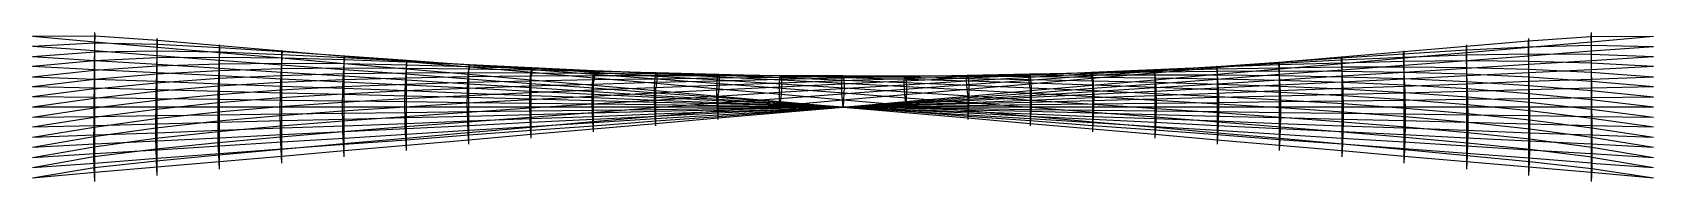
# Model space of a CAD drawing. Header units: metres. Extents: x 0 to 40, y -1.8 to 1.8.
import ezdxf

# ---------------------------------------------------------------- set-up
doc = ezdxf.new("R2010")
doc.units = ezdxf.units.M
doc.layers.add('Deflected structure', color=30, linetype='Continuous')
doc.layers.add('Original structure', color=3, linetype='Continuous')

msp = doc.modelspace()

# ---------------------------------------------------------------- linework, layer by layer
at = {"layer": 'Deflected structure'}
for p, q in [((0, 1.75, 23.438), (1.545, 1.758, 23.422)), ((1.545, 1.758, 23.422), (1.538, 1.846, 25)), ((1.541, 1.58, 21.851), (1.545, 1.758, 23.422)), ((1.545, 1.758, 23.422), (3.085, 1.649, 23.422)), ((3.085, 1.649, 23.422), (3.077, 1.692, 25)), ((3.085, 1.544, 21.847), (3.085, 1.649, 23.422)), ((3.085, 1.649, 23.422), (4.625, 1.523, 23.423)), ((35.376, 1.503, 1.575), (36.915, 1.634, 1.576)), ((36.914, 1.49, 3.147), (36.915, 1.634, 1.576)), ((36.915, 1.634, 1.576), (38.455, 1.747, 1.576)), ((36.915, 1.634, 1.576), (36.923, 1.692)), ((38.462, 1.846), (38.455, 1.747, 1.576)), ((38.455, 1.747, 1.576), (40, 1.75, 1.562)), ((38.455, 1.747, 1.576), (38.457, 1.527, 3.141)), ((1.541, 1.58, 21.851), (0, 1.5, 21.875)), ((0, 1.25, 20.312), (1.538, 1.367, 20.285)), ((1.535, 1.142, 18.721), (1.538, 1.367, 20.285)), ((3.076, 1.213, 18.707), (1.535, 1.142, 18.721)), ((1.538, 1.367, 20.285), (1.541, 1.58, 21.851)), ((1.538, 1.367, 20.285), (3.081, 1.393, 20.275)), ((3.085, 1.544, 21.847), (1.541, 1.58, 21.851)), ((3.071, 1.017, 17.141), (3.076, 1.213, 18.707)), ((3.076, 1.213, 18.707), (3.081, 1.393, 20.275)), ((4.618, 1.228, 18.703), (3.076, 1.213, 18.707)), ((3.081, 1.393, 20.275), (3.085, 1.544, 21.847)), ((3.081, 1.393, 20.275), (4.623, 1.363, 20.274)), ((4.626, 1.464, 21.847), (3.085, 1.544, 21.847)), ((4.611, 1.07, 17.134), (4.618, 1.228, 18.703)), ((4.625, 1.523, 23.423), (4.615, 1.538, 25)), ((4.618, 1.228, 18.703), (4.623, 1.363, 20.274)), ((6.16, 1.207, 18.704), (4.618, 1.228, 18.703)), ((4.623, 1.363, 20.274), (4.626, 1.464, 21.847)), ((4.623, 1.363, 20.274), (6.165, 1.302, 20.276)), ((4.626, 1.464, 21.847), (4.625, 1.523, 23.423)), ((4.625, 1.523, 23.423), (6.164, 1.393, 23.425)), ((6.167, 1.366, 21.85), (4.626, 1.464, 21.847)), ((6.153, 1.085, 17.133), (6.16, 1.207, 18.704)), ((6.164, 1.393, 23.425), (6.154, 1.385, 25)), ((6.16, 1.207, 18.704), (6.165, 1.302, 20.276)), ((7.701, 1.163, 18.707), (6.16, 1.207, 18.704)), ((6.167, 1.366, 21.85), (6.164, 1.393, 23.425)), ((6.164, 1.393, 23.425), (7.703, 1.261, 23.427)), ((6.165, 1.302, 20.276), (6.167, 1.366, 21.85)), ((6.165, 1.302, 20.276), (7.706, 1.226, 20.28)), ((7.707, 1.259, 21.853), (6.167, 1.366, 21.85)), ((7.703, 1.261, 23.427), (7.692, 1.231, 25)), ((7.701, 1.163, 18.707), (7.706, 1.226, 20.28)), ((7.707, 1.259, 21.853), (7.703, 1.261, 23.427)), ((7.703, 1.261, 23.427), (9.242, 1.127, 23.429)), ((7.706, 1.226, 20.28), (7.707, 1.259, 21.853)), ((7.706, 1.226, 20.28), (9.246, 1.141, 20.284)), ((9.246, 1.149, 21.857), (7.707, 1.259, 21.853)), ((30.752, 1.109, 3.142), (32.291, 1.215, 3.144)), ((30.758, 1.107, 1.571), (32.297, 1.239, 1.572)), ((32.291, 1.215, 3.144), (33.832, 1.318, 3.147)), ((32.297, 1.239, 1.572), (32.291, 1.215, 3.144)), ((32.291, 1.163, 4.716), (33.832, 1.232, 4.719)), ((32.291, 1.215, 3.144), (32.291, 1.163, 4.716)), ((32.297, 1.239, 1.572), (33.837, 1.371, 1.574)), ((32.308, 1.231), (32.297, 1.239, 1.572)), ((33.832, 1.318, 3.147), (35.372, 1.413, 3.148)), ((33.832, 1.318, 3.147), (33.837, 1.371, 1.574)), ((33.832, 1.232, 4.719), (33.832, 1.318, 3.147)), ((33.832, 1.232, 4.719), (35.374, 1.286, 4.719)), ((33.835, 1.123, 6.289), (33.832, 1.232, 4.719)), ((33.837, 1.371, 1.574), (35.376, 1.503, 1.575)), ((33.837, 1.371, 1.574), (33.846, 1.385)), ((35.376, 1.503, 1.575), (35.372, 1.413, 3.148)), ((35.372, 1.413, 3.148), (36.914, 1.49, 3.147)), ((35.372, 1.413, 3.148), (35.374, 1.286, 4.719)), ((35.374, 1.286, 4.719), (36.916, 1.313, 4.715)), ((35.374, 1.286, 4.719), (35.377, 1.139, 6.288)), ((35.385, 1.538), (35.376, 1.503, 1.575)), ((36.914, 1.49, 3.147), (38.457, 1.527, 3.141)), ((36.916, 1.313, 4.715), (36.914, 1.49, 3.147)), ((36.919, 1.127, 6.282), (36.916, 1.313, 4.715)), ((36.916, 1.313, 4.715), (38.458, 1.303, 4.705)), ((38.457, 1.527, 3.141), (38.458, 1.303, 4.705)), ((38.457, 1.527, 3.141), (40, 1.5, 3.125)), ((38.458, 1.303, 4.705), (38.46, 1.081, 6.269)), ((38.458, 1.303, 4.705), (40, 1.25, 4.688)), ((1.535, 1.142, 18.721), (0, 1, 18.75)), ((0, 0.75, 17.188), (1.533, 0.912, 17.157)), ((1.53, 0.681, 15.594), (1.533, 0.912, 17.157)), ((3.066, 0.812, 15.576), (1.53, 0.681, 15.594)), ((1.533, 0.912, 17.157), (1.535, 1.142, 18.721)), ((1.533, 0.912, 17.157), (3.071, 1.017, 17.141)), ((3.061, 0.6, 14.012), (3.066, 0.812, 15.576)), ((3.066, 0.812, 15.576), (3.071, 1.017, 17.141)), ((4.605, 0.896, 15.567), (3.066, 0.812, 15.576)), ((3.071, 1.017, 17.141), (4.611, 1.07, 17.134)), ((4.598, 0.71, 14.001), (4.605, 0.896, 15.567)), ((4.605, 0.896, 15.567), (4.611, 1.07, 17.134)), ((6.145, 0.942, 15.565), (4.605, 0.896, 15.567)), ((4.611, 1.07, 17.134), (6.153, 1.085, 17.133)), ((6.138, 0.782, 13.998), (6.145, 0.942, 15.565)), ((6.138, 0.782, 13.998), (7.678, 0.825, 13.999)), ((6.145, 0.942, 15.565), (6.153, 1.085, 17.133)), ((7.687, 0.959, 15.567), (6.145, 0.942, 15.565)), ((6.153, 1.085, 17.133), (7.695, 1.073, 17.136)), ((7.67, 0.673, 12.433), (7.678, 0.825, 13.999)), ((7.678, 0.825, 13.999), (7.687, 0.959, 15.567)), ((7.678, 0.825, 13.999), (9.219, 0.846, 14.004)), ((7.687, 0.959, 15.567), (7.695, 1.073, 17.136)), ((9.228, 0.955, 15.572), (7.687, 0.959, 15.567)), ((7.695, 1.073, 17.136), (7.701, 1.163, 18.707)), ((7.695, 1.073, 17.136), (9.236, 1.043, 17.142)), ((9.242, 1.105, 18.713), (7.701, 1.163, 18.707)), ((9.21, 0.716, 12.438), (9.219, 0.846, 14.004)), ((9.219, 0.846, 14.004), (9.228, 0.955, 15.572)), ((9.219, 0.846, 14.004), (10.76, 0.852, 14.011)), ((9.228, 0.955, 15.572), (9.236, 1.043, 17.142)), ((10.769, 0.938, 15.579), (9.228, 0.955, 15.572)), ((9.242, 1.127, 23.429), (9.231, 1.077, 25)), ((9.236, 1.043, 17.142), (9.242, 1.105, 18.713)), ((9.236, 1.043, 17.142), (10.777, 1.001, 17.149)), ((9.246, 1.149, 21.857), (9.242, 1.127, 23.429)), ((9.242, 1.105, 18.713), (9.246, 1.141, 20.284)), ((9.242, 1.127, 23.429), (10.781, 0.993, 23.431)), ((10.783, 1.039, 18.719), (9.242, 1.105, 18.713)), ((9.246, 1.141, 20.284), (9.246, 1.149, 21.857)), ((10.786, 1.036, 21.86), (9.246, 1.149, 21.857)), ((9.246, 1.141, 20.284), (10.786, 1.051, 20.29)), ((10.751, 0.743, 12.444), (10.76, 0.852, 14.011)), ((10.76, 0.852, 14.011), (10.769, 0.938, 15.579)), ((10.76, 0.852, 14.011), (12.301, 0.847, 14.019)), ((10.769, 0.938, 15.579), (10.777, 1.001, 17.149)), ((10.781, 0.993, 23.431), (10.769, 0.923, 25)), ((12.31, 0.912, 15.587), (10.769, 0.938, 15.579)), ((10.777, 1.001, 17.149), (10.783, 1.039, 18.719)), ((10.777, 1.001, 17.149), (12.318, 0.953, 17.156)), ((10.786, 1.036, 21.86), (10.781, 0.993, 23.431)), ((10.781, 0.993, 23.431), (12.32, 0.858, 23.433)), ((10.783, 1.039, 18.719), (10.786, 1.051, 20.29)), ((12.324, 0.968, 18.726), (10.783, 1.039, 18.719)), ((10.786, 1.051, 20.29), (10.786, 1.036, 21.86)), ((10.786, 1.051, 20.29), (12.327, 0.958, 20.295)), ((12.325, 0.921, 21.864), (10.786, 1.036, 21.86)), ((12.292, 0.759, 12.452), (12.301, 0.847, 14.019)), ((12.301, 0.847, 14.019), (12.31, 0.912, 15.587)), ((12.301, 0.847, 14.019), (13.842, 0.836, 14.028)), ((12.32, 0.858, 23.433), (12.308, 0.769, 25)), ((12.31, 0.912, 15.587), (12.318, 0.953, 17.156)), ((13.851, 0.88, 15.596), (12.31, 0.912, 15.587)), ((12.318, 0.953, 17.156), (12.324, 0.968, 18.726)), ((12.318, 0.953, 17.156), (13.859, 0.9, 17.164)), ((12.325, 0.921, 21.864), (12.32, 0.858, 23.433)), ((12.32, 0.858, 23.433), (13.858, 0.723, 23.435)), ((12.324, 0.968, 18.726), (12.327, 0.958, 20.295)), ((13.864, 0.894, 18.733), (12.324, 0.968, 18.726)), ((12.327, 0.958, 20.295), (12.325, 0.921, 21.864)), ((13.865, 0.806, 21.869), (12.325, 0.921, 21.864)), ((12.327, 0.958, 20.295), (13.866, 0.863, 20.301)), ((13.833, 0.768, 12.461), (13.842, 0.836, 14.028)), ((13.842, 0.836, 14.028), (13.851, 0.88, 15.596)), ((13.842, 0.836, 14.028), (15.383, 0.82, 14.037)), ((13.851, 0.88, 15.596), (13.859, 0.9, 17.164)), ((15.392, 0.844, 15.605), (13.851, 0.88, 15.596)), ((13.865, 0.806, 21.869), (13.858, 0.723, 23.435)), ((13.859, 0.9, 17.164), (13.864, 0.894, 18.733)), ((13.859, 0.9, 17.164), (15.399, 0.844, 17.172)), ((13.864, 0.894, 18.733), (13.866, 0.863, 20.301)), ((15.404, 0.817, 18.74), (13.864, 0.894, 18.733)), ((13.866, 0.863, 20.301), (13.865, 0.806, 21.869)), ((15.404, 0.69, 21.873), (13.865, 0.806, 21.869)), ((13.866, 0.863, 20.301), (15.406, 0.766, 20.307)), ((15.374, 0.772, 12.471), (15.383, 0.82, 14.037)), ((15.383, 0.82, 14.037), (15.392, 0.844, 15.605)), ((15.383, 0.82, 14.037), (16.924, 0.802, 14.047)), ((15.392, 0.844, 15.605), (15.399, 0.844, 17.172)), ((16.933, 0.806, 15.614), (15.392, 0.844, 15.605)), ((15.399, 0.844, 17.172), (15.404, 0.817, 18.74)), ((15.399, 0.844, 17.172), (16.94, 0.785, 17.181)), ((15.404, 0.817, 18.74), (15.406, 0.766, 20.307)), ((16.945, 0.74, 18.747), (15.404, 0.817, 18.74)), ((16.915, 0.773, 12.48), (16.924, 0.802, 14.047)), ((16.924, 0.802, 14.047), (16.933, 0.806, 15.614)), ((16.924, 0.802, 14.047), (18.465, 0.781, 14.056)), ((16.933, 0.806, 15.614), (16.94, 0.785, 17.181)), ((18.473, 0.766, 15.623), (16.933, 0.806, 15.614)), ((23.054, 0.758, 7.818), (24.595, 0.808, 7.826)), ((24.602, 0.811, 9.393), (23.061, 0.781, 9.384)), ((24.59, 0.736, 4.692), (26.13, 0.826, 4.698)), ((26.131, 0.852, 6.265), (24.591, 0.783, 6.259)), ((24.591, 0.783, 6.259), (24.595, 0.808, 7.826)), ((24.595, 0.808, 7.826), (26.135, 0.856, 7.833)), ((24.595, 0.808, 7.826), (24.602, 0.811, 9.393)), ((26.142, 0.838, 9.401), (24.602, 0.811, 9.393)), ((24.602, 0.811, 9.393), (24.61, 0.79, 10.96)), ((26.13, 0.826, 4.698), (27.67, 0.915, 4.703)), ((26.13, 0.826, 4.698), (26.131, 0.852, 6.265)), ((26.133, 0.779, 3.131), (26.13, 0.826, 4.698)), ((27.671, 0.919, 6.272), (26.131, 0.852, 6.265)), ((26.131, 0.852, 6.265), (26.135, 0.856, 7.833)), ((26.133, 0.779, 3.131), (27.672, 0.89, 3.135)), ((26.135, 0.856, 7.833), (27.676, 0.901, 7.84)), ((26.135, 0.856, 7.833), (26.142, 0.838, 9.401)), ((26.141, 0.709, 1.565), (27.68, 0.842, 1.567)), ((27.683, 0.861, 9.409), (26.142, 0.838, 9.401)), ((26.142, 0.838, 9.401), (26.151, 0.797, 10.968)), ((27.67, 0.915, 4.703), (29.21, 1.002, 4.708)), ((27.67, 0.915, 4.703), (27.671, 0.919, 6.272)), ((27.672, 0.89, 3.135), (27.67, 0.915, 4.703)), ((29.212, 0.982, 6.278), (27.671, 0.919, 6.272)), ((27.671, 0.919, 6.272), (27.676, 0.901, 7.84)), ((27.672, 0.89, 3.135), (29.212, 1.001, 3.138)), ((27.68, 0.842, 1.567), (27.672, 0.89, 3.135)), ((27.676, 0.901, 7.84), (29.217, 0.94, 7.847)), ((27.676, 0.901, 7.84), (27.683, 0.861, 9.409)), ((27.68, 0.842, 1.567), (29.219, 0.975, 1.569)), ((27.692, 0.769), (27.68, 0.842, 1.567)), ((29.224, 0.877, 9.415), (27.683, 0.861, 9.409)), ((27.683, 0.861, 9.409), (27.692, 0.799, 10.976)), ((29.21, 1.002, 4.708), (30.75, 1.085, 4.712)), ((29.212, 1.001, 3.138), (29.21, 1.002, 4.708)), ((29.21, 1.002, 4.708), (29.212, 0.982, 6.278)), ((29.212, 1.001, 3.138), (30.752, 1.109, 3.142)), ((30.753, 1.039, 6.283), (29.212, 0.982, 6.278)), ((29.219, 0.975, 1.569), (29.212, 1.001, 3.138)), ((29.212, 0.982, 6.278), (29.217, 0.94, 7.847)), ((29.217, 0.94, 7.847), (30.758, 0.972, 7.852)), ((29.217, 0.94, 7.847), (29.224, 0.877, 9.415)), ((29.219, 0.975, 1.569), (30.758, 1.107, 1.571)), ((29.231, 0.923), (29.219, 0.975, 1.569)), ((30.765, 0.884, 9.421), (29.224, 0.877, 9.415)), ((29.224, 0.877, 9.415), (29.233, 0.794, 10.983)), ((30.75, 1.085, 4.712), (32.291, 1.163, 4.716)), ((30.75, 1.085, 4.712), (30.752, 1.109, 3.142)), ((30.753, 1.039, 6.283), (30.75, 1.085, 4.712)), ((30.752, 1.109, 3.142), (30.758, 1.107, 1.571)), ((32.294, 1.088, 6.287), (30.753, 1.039, 6.283)), ((30.758, 0.972, 7.852), (30.753, 1.039, 6.283)), ((30.758, 1.107, 1.571), (30.769, 1.077)), ((30.758, 0.972, 7.852), (32.3, 0.992, 7.856)), ((30.765, 0.884, 9.421), (30.758, 0.972, 7.852)), ((30.774, 0.779, 10.989), (30.765, 0.884, 9.421)), ((32.307, 0.879, 9.425), (30.765, 0.884, 9.421)), ((32.291, 1.163, 4.716), (32.294, 1.088, 6.287)), ((33.835, 1.123, 6.289), (32.294, 1.088, 6.287)), ((32.294, 1.088, 6.287), (32.3, 0.992, 7.856)), ((32.3, 0.992, 7.856), (33.841, 0.996, 7.858)), ((32.3, 0.992, 7.856), (32.307, 0.879, 9.425)), ((32.307, 0.879, 9.425), (32.314, 0.75, 10.992)), ((33.847, 0.855, 9.426), (32.307, 0.879, 9.425)), ((35.377, 1.139, 6.288), (33.835, 1.123, 6.289)), ((33.841, 0.996, 7.858), (33.835, 1.123, 6.289)), ((33.847, 0.855, 9.426), (33.841, 0.996, 7.858)), ((33.841, 0.996, 7.858), (35.382, 0.979, 7.856)), ((33.854, 0.702, 10.992), (33.847, 0.855, 9.426)), ((35.388, 0.809, 9.422), (33.847, 0.855, 9.426)), ((35.377, 1.139, 6.288), (35.382, 0.979, 7.856)), ((36.919, 1.127, 6.282), (35.377, 1.139, 6.288)), ((35.382, 0.979, 7.856), (35.388, 0.809, 9.422)), ((35.382, 0.979, 7.856), (36.923, 0.934, 7.848)), ((35.388, 0.809, 9.422), (35.394, 0.631, 10.988)), ((36.927, 0.736, 9.413), (35.388, 0.809, 9.422)), ((36.923, 0.934, 7.848), (36.919, 1.127, 6.282)), ((38.46, 1.081, 6.269), (36.919, 1.127, 6.282)), ((36.927, 0.736, 9.413), (36.923, 0.934, 7.848)), ((36.923, 0.934, 7.848), (38.463, 0.858, 7.833)), ((38.46, 1.081, 6.269), (38.463, 0.858, 7.833)), ((40, 1, 6.25), (38.46, 1.081, 6.269)), ((38.463, 0.858, 7.833), (38.465, 0.633, 9.396)), ((38.463, 0.858, 7.833), (40, 0.75, 7.812)), ((1.53, 0.681, 15.594), (0, 0.5, 15.625)), ((1.528, 0.448, 14.031), (0, 0.25, 14.062)), ((1.526, 0.214, 12.468), (1.528, 0.448, 14.031)), ((1.528, 0.448, 14.031), (1.53, 0.681, 15.594)), ((1.528, 0.448, 14.031), (3.061, 0.6, 14.012)), ((3.057, 0.385, 12.448), (3.061, 0.6, 14.012)), ((4.592, 0.515, 12.437), (3.057, 0.385, 12.448)), ((3.061, 0.6, 14.012), (4.598, 0.71, 14.001)), ((4.587, 0.311, 10.873), (4.592, 0.515, 12.437)), ((4.587, 0.311, 10.873), (6.124, 0.423, 10.869)), ((4.592, 0.515, 12.437), (4.598, 0.71, 14.001)), ((6.131, 0.608, 12.432), (4.592, 0.515, 12.437)), ((4.598, 0.71, 14.001), (6.138, 0.782, 13.998)), ((6.119, 0.224, 9.306), (6.124, 0.423, 10.869)), ((6.124, 0.423, 10.869), (6.131, 0.608, 12.432)), ((6.124, 0.423, 10.869), (7.663, 0.506, 10.869)), ((6.131, 0.608, 12.432), (6.138, 0.782, 13.998)), ((7.67, 0.673, 12.433), (6.131, 0.608, 12.432)), ((7.657, 0.321, 9.307), (7.663, 0.506, 10.869)), ((7.663, 0.506, 10.869), (7.67, 0.673, 12.433)), ((7.663, 0.506, 10.869), (9.203, 0.567, 10.873)), ((9.21, 0.716, 12.438), (7.67, 0.673, 12.433)), ((9.196, 0.398, 9.31), (9.203, 0.567, 10.873)), ((10.736, 0.461, 9.316), (9.196, 0.398, 9.31)), ((9.203, 0.567, 10.873), (9.21, 0.716, 12.438)), ((9.203, 0.567, 10.873), (10.743, 0.612, 10.879)), ((10.751, 0.743, 12.444), (9.21, 0.716, 12.438)), ((10.732, 0.288, 7.755), (10.736, 0.461, 9.316)), ((10.736, 0.461, 9.316), (10.743, 0.612, 10.879)), ((12.276, 0.514, 9.324), (10.736, 0.461, 9.316)), ((10.743, 0.612, 10.879), (10.751, 0.743, 12.444)), ((10.743, 0.612, 10.879), (12.283, 0.648, 10.887)), ((12.292, 0.759, 12.452), (10.751, 0.743, 12.444)), ((12.272, 0.357, 7.762), (12.276, 0.514, 9.324)), ((12.272, 0.357, 7.762), (13.812, 0.421, 7.77)), ((12.276, 0.514, 9.324), (12.283, 0.648, 10.887)), ((13.817, 0.56, 9.332), (12.276, 0.514, 9.324)), ((12.283, 0.648, 10.887), (12.292, 0.759, 12.452)), ((12.283, 0.648, 10.887), (13.824, 0.676, 10.896)), ((13.833, 0.768, 12.461), (12.292, 0.759, 12.452)), ((13.81, 0.259, 6.21), (13.812, 0.421, 7.77)), ((13.812, 0.421, 7.77), (13.817, 0.56, 9.332)), ((13.812, 0.421, 7.77), (15.352, 0.482, 7.778)), ((13.817, 0.56, 9.332), (13.824, 0.676, 10.896)), ((15.357, 0.602, 9.34), (13.817, 0.56, 9.332)), ((13.824, 0.676, 10.896), (13.833, 0.768, 12.461)), ((13.824, 0.676, 10.896), (15.365, 0.699, 10.905)), ((15.374, 0.772, 12.471), (13.833, 0.768, 12.461)), ((13.858, 0.723, 23.435), (13.846, 0.615, 25)), ((13.858, 0.723, 23.435), (15.397, 0.588, 23.437)), ((15.35, 0.338, 6.217), (15.352, 0.482, 7.778)), ((16.89, 0.415, 6.224), (15.35, 0.338, 6.217)), ((15.352, 0.482, 7.778), (15.357, 0.602, 9.34)), ((15.352, 0.482, 7.778), (16.892, 0.54, 7.786)), ((15.357, 0.602, 9.34), (15.365, 0.699, 10.905)), ((16.898, 0.642, 9.349), (15.357, 0.602, 9.34)), ((15.365, 0.699, 10.905), (15.374, 0.772, 12.471)), ((15.365, 0.699, 10.905), (16.906, 0.719, 10.914)), ((16.915, 0.773, 12.48), (15.374, 0.772, 12.471)), ((15.397, 0.588, 23.437), (15.385, 0.462, 25)), ((15.404, 0.69, 21.873), (15.397, 0.588, 23.437)), ((15.397, 0.588, 23.437), (16.936, 0.453, 23.439)), ((15.406, 0.766, 20.307), (15.404, 0.69, 21.873)), ((16.943, 0.573, 21.877), (15.404, 0.69, 21.873)), ((15.406, 0.766, 20.307), (16.946, 0.669, 20.313)), ((16.89, 0.415, 6.224), (16.892, 0.54, 7.786)), ((18.43, 0.491, 6.231), (16.89, 0.415, 6.224)), ((16.891, 0.268, 4.664), (16.89, 0.415, 6.224)), ((16.892, 0.54, 7.786), (16.898, 0.642, 9.349)), ((16.892, 0.54, 7.786), (18.433, 0.596, 7.794)), ((16.898, 0.642, 9.349), (16.906, 0.719, 10.914)), ((18.439, 0.679, 9.358), (16.898, 0.642, 9.349)), ((16.906, 0.719, 10.914), (16.915, 0.773, 12.48)), ((16.906, 0.719, 10.914), (18.446, 0.737, 10.923)), ((18.456, 0.771, 12.489), (16.915, 0.773, 12.48)), ((16.936, 0.453, 23.439), (16.923, 0.308, 25)), ((16.943, 0.573, 21.877), (16.936, 0.453, 23.439)), ((16.936, 0.453, 23.439), (18.475, 0.317, 23.442)), ((16.94, 0.785, 17.181), (16.945, 0.74, 18.747)), ((16.94, 0.785, 17.181), (18.48, 0.726, 17.189)), ((16.946, 0.669, 20.313), (16.943, 0.573, 21.877)), ((18.483, 0.456, 21.881), (16.943, 0.573, 21.877)), ((16.945, 0.74, 18.747), (16.946, 0.669, 20.313)), ((18.485, 0.66, 18.754), (16.945, 0.74, 18.747)), ((16.946, 0.669, 20.313), (18.486, 0.571, 20.318)), ((18.43, 0.491, 6.231), (18.433, 0.596, 7.794)), ((19.97, 0.565, 6.238), (18.43, 0.491, 6.231)), ((18.43, 0.363, 4.67), (18.43, 0.491, 6.231)), ((18.43, 0.363, 4.67), (19.97, 0.457, 4.676)), ((18.433, 0.596, 7.794), (18.439, 0.679, 9.358)), ((18.433, 0.596, 7.794), (19.973, 0.652, 7.802)), ((18.439, 0.679, 9.358), (18.446, 0.737, 10.923)), ((19.979, 0.714, 9.367), (18.439, 0.679, 9.358)), ((18.446, 0.737, 10.923), (18.456, 0.771, 12.489)), ((18.446, 0.737, 10.923), (19.987, 0.753, 10.933)), ((18.456, 0.771, 12.489), (18.465, 0.781, 14.056)), ((19.996, 0.768, 12.499), (18.456, 0.771, 12.489)), ((18.465, 0.781, 14.056), (18.473, 0.766, 15.623)), ((18.465, 0.781, 14.056), (20.006, 0.758, 14.065)), ((18.473, 0.766, 15.623), (18.48, 0.726, 17.189)), ((20.014, 0.724, 15.631), (18.473, 0.766, 15.623)), ((18.483, 0.456, 21.881), (18.475, 0.317, 23.442)), ((18.48, 0.726, 17.189), (18.485, 0.66, 18.754)), ((18.48, 0.726, 17.189), (20.021, 0.665, 17.197)), ((18.486, 0.571, 20.318), (18.483, 0.456, 21.881)), ((20.022, 0.339, 21.885), (18.483, 0.456, 21.881)), ((18.485, 0.66, 18.754), (18.486, 0.571, 20.318)), ((20.025, 0.581, 18.761), (18.485, 0.66, 18.754)), ((18.486, 0.571, 20.318), (20.025, 0.472, 20.324)), ((19.97, 0.565, 6.238), (19.973, 0.652, 7.802)), ((21.51, 0.639, 6.245), (19.97, 0.565, 6.238)), ((19.97, 0.457, 4.676), (19.97, 0.565, 6.238)), ((19.97, 0.457, 4.676), (21.51, 0.551, 4.681)), ((19.975, 0.327, 3.115), (19.97, 0.457, 4.676)), ((19.973, 0.652, 7.802), (19.979, 0.714, 9.367)), ((19.973, 0.652, 7.802), (21.514, 0.705, 7.81)), ((19.975, 0.327, 3.115), (21.514, 0.441, 3.119)), ((19.979, 0.714, 9.367), (19.987, 0.753, 10.933)), ((21.52, 0.748, 9.376), (19.979, 0.714, 9.367)), ((19.987, 0.753, 10.933), (19.996, 0.768, 12.499)), ((19.987, 0.753, 10.933), (21.528, 0.768, 10.942)), ((19.996, 0.768, 12.499), (20.006, 0.758, 14.065)), ((21.537, 0.763, 12.508), (19.996, 0.768, 12.499)), ((20.006, 0.758, 14.065), (20.014, 0.724, 15.631)), ((20.006, 0.758, 14.065), (21.546, 0.734, 14.074)), ((20.014, 0.724, 15.631), (20.021, 0.665, 17.197)), ((21.555, 0.681, 15.64), (20.014, 0.724, 15.631)), ((20.021, 0.665, 17.197), (20.025, 0.581, 18.761)), ((20.021, 0.665, 17.197), (21.561, 0.603, 17.205)), ((20.025, 0.472, 20.324), (20.022, 0.339, 21.885)), ((20.025, 0.581, 18.761), (20.025, 0.472, 20.324)), ((21.565, 0.5, 18.768), (20.025, 0.581, 18.761)), ((20.025, 0.472, 20.324), (21.565, 0.373, 20.33)), ((23.05, 0.711, 6.252), (21.51, 0.639, 6.245)), ((21.51, 0.639, 6.245), (21.514, 0.705, 7.81)), ((21.51, 0.551, 4.681), (23.05, 0.643, 4.687)), ((21.51, 0.551, 4.681), (21.51, 0.639, 6.245)), ((21.514, 0.441, 3.119), (21.51, 0.551, 4.681)), ((21.514, 0.705, 7.81), (23.054, 0.758, 7.818)), ((21.514, 0.705, 7.81), (21.52, 0.748, 9.376)), ((21.514, 0.441, 3.119), (23.054, 0.554, 3.123)), ((21.524, 0.309, 1.558), (21.514, 0.441, 3.119)), ((23.061, 0.781, 9.384), (21.52, 0.748, 9.376)), ((21.52, 0.748, 9.376), (21.528, 0.768, 10.942)), ((21.524, 0.309, 1.558), (23.063, 0.443, 1.56)), ((21.528, 0.768, 10.942), (23.069, 0.78, 10.951)), ((21.528, 0.768, 10.942), (21.537, 0.763, 12.508)), ((21.537, 0.763, 12.508), (21.546, 0.734, 14.074)), ((23.078, 0.756, 12.517), (21.537, 0.763, 12.508)), ((21.546, 0.734, 14.074), (21.555, 0.681, 15.64)), ((21.546, 0.734, 14.074), (23.087, 0.708, 14.084)), ((21.555, 0.681, 15.64), (21.561, 0.603, 17.205)), ((23.095, 0.636, 15.649), (21.555, 0.681, 15.64)), ((21.561, 0.603, 17.205), (21.565, 0.5, 18.768)), ((21.561, 0.603, 17.205), (23.102, 0.539, 17.213)), ((21.565, 0.5, 18.768), (21.565, 0.373, 20.33)), ((23.105, 0.418, 18.775), (21.565, 0.5, 18.768)), ((24.591, 0.783, 6.259), (23.05, 0.711, 6.252)), ((23.05, 0.711, 6.252), (23.054, 0.758, 7.818)), ((23.05, 0.643, 4.687), (24.59, 0.736, 4.692)), ((23.05, 0.643, 4.687), (23.05, 0.711, 6.252)), ((23.054, 0.554, 3.123), (23.05, 0.643, 4.687)), ((23.054, 0.758, 7.818), (23.061, 0.781, 9.384)), ((23.054, 0.554, 3.123), (24.593, 0.667, 3.127)), ((23.063, 0.443, 1.56), (23.054, 0.554, 3.123)), ((23.061, 0.781, 9.384), (23.069, 0.78, 10.951)), ((23.063, 0.443, 1.56), (24.602, 0.576, 1.563)), ((23.077, 0.308), (23.063, 0.443, 1.56)), ((23.069, 0.78, 10.951), (24.61, 0.79, 10.96)), ((23.069, 0.78, 10.951), (23.078, 0.756, 12.517)), ((23.078, 0.756, 12.517), (23.087, 0.708, 14.084)), ((24.619, 0.746, 12.526), (23.078, 0.756, 12.517)), ((23.087, 0.708, 14.084), (23.095, 0.636, 15.649)), ((23.087, 0.708, 14.084), (24.628, 0.679, 14.092)), ((23.095, 0.636, 15.649), (23.102, 0.539, 17.213)), ((24.636, 0.589, 15.657), (23.095, 0.636, 15.649)), ((23.102, 0.539, 17.213), (23.105, 0.418, 18.775)), ((23.102, 0.539, 17.213), (24.642, 0.474, 17.22)), ((23.105, 0.418, 18.775), (23.105, 0.273, 20.335)), ((24.645, 0.335, 18.781), (23.105, 0.418, 18.775)), ((24.59, 0.736, 4.692), (24.591, 0.783, 6.259)), ((24.593, 0.667, 3.127), (24.59, 0.736, 4.692)), ((24.593, 0.667, 3.127), (26.133, 0.779, 3.131)), ((24.602, 0.576, 1.563), (24.593, 0.667, 3.127)), ((24.602, 0.576, 1.563), (26.141, 0.709, 1.565)), ((24.615, 0.462), (24.602, 0.576, 1.563)), ((24.61, 0.79, 10.96), (26.151, 0.797, 10.968)), ((24.61, 0.79, 10.96), (24.619, 0.746, 12.526)), ((24.619, 0.746, 12.526), (24.628, 0.679, 14.092)), ((26.16, 0.733, 12.535), (24.619, 0.746, 12.526)), ((24.628, 0.679, 14.092), (24.636, 0.589, 15.657)), ((24.628, 0.679, 14.092), (26.169, 0.648, 14.101)), ((24.636, 0.589, 15.657), (24.642, 0.474, 17.22)), ((26.176, 0.539, 15.665), (24.636, 0.589, 15.657)), ((24.642, 0.474, 17.22), (24.645, 0.335, 18.781)), ((24.642, 0.474, 17.22), (26.182, 0.407, 17.227)), ((26.141, 0.709, 1.565), (26.133, 0.779, 3.131)), ((26.154, 0.615), (26.141, 0.709, 1.565)), ((26.151, 0.797, 10.968), (27.692, 0.799, 10.976)), ((26.151, 0.797, 10.968), (26.16, 0.733, 12.535)), ((26.16, 0.733, 12.535), (26.169, 0.648, 14.101)), ((27.701, 0.716, 12.543), (26.16, 0.733, 12.535)), ((26.169, 0.648, 14.101), (26.176, 0.539, 15.665)), ((26.169, 0.648, 14.101), (27.709, 0.611, 14.108)), ((26.176, 0.539, 15.665), (26.182, 0.407, 17.227)), ((27.717, 0.485, 15.672), (26.176, 0.539, 15.665)), ((26.182, 0.407, 17.227), (26.185, 0.25, 18.788)), ((26.182, 0.407, 17.227), (27.722, 0.336, 17.234)), ((27.692, 0.799, 10.976), (27.701, 0.716, 12.543)), ((27.692, 0.799, 10.976), (29.233, 0.794, 10.983)), ((27.701, 0.716, 12.543), (27.709, 0.611, 14.108)), ((29.241, 0.691, 12.55), (27.701, 0.716, 12.543)), ((27.709, 0.611, 14.108), (27.717, 0.485, 15.672)), ((27.709, 0.611, 14.108), (29.25, 0.568, 14.115)), ((27.717, 0.485, 15.672), (27.722, 0.336, 17.234)), ((29.257, 0.425, 15.679), (27.717, 0.485, 15.672)), ((29.233, 0.794, 10.983), (29.241, 0.691, 12.55)), ((29.233, 0.794, 10.983), (30.774, 0.779, 10.989)), ((29.241, 0.691, 12.55), (29.25, 0.568, 14.115)), ((30.782, 0.655, 12.555), (29.241, 0.691, 12.55)), ((29.25, 0.568, 14.115), (29.257, 0.425, 15.679)), ((29.25, 0.568, 14.115), (30.79, 0.515, 14.12)), ((29.257, 0.425, 15.679), (29.262, 0.26, 17.24)), ((30.797, 0.356, 15.684), (29.257, 0.425, 15.679)), ((30.782, 0.655, 12.555), (30.774, 0.779, 10.989)), ((30.774, 0.779, 10.989), (32.314, 0.75, 10.992)), ((30.79, 0.515, 14.12), (30.782, 0.655, 12.555)), ((32.322, 0.606, 12.558), (30.782, 0.655, 12.555)), ((30.797, 0.356, 15.684), (30.79, 0.515, 14.12)), ((30.79, 0.515, 14.12), (32.329, 0.448, 14.123)), ((32.314, 0.75, 10.992), (32.322, 0.606, 12.558)), ((32.314, 0.75, 10.992), (33.854, 0.702, 10.992)), ((32.322, 0.606, 12.558), (32.329, 0.448, 14.123)), ((33.861, 0.537, 12.558), (32.322, 0.606, 12.558)), ((32.329, 0.448, 14.123), (32.336, 0.274, 15.686)), ((32.329, 0.448, 14.123), (33.868, 0.362, 14.123)), ((33.861, 0.537, 12.558), (33.854, 0.702, 10.992)), ((33.854, 0.702, 10.992), (35.394, 0.631, 10.988)), ((33.868, 0.362, 14.123), (33.861, 0.537, 12.558)), ((35.4, 0.446, 12.553), (33.861, 0.537, 12.558)), ((35.394, 0.631, 10.988), (35.4, 0.446, 12.553)), ((35.394, 0.631, 10.988), (36.932, 0.534, 10.978)), ((35.4, 0.446, 12.553), (35.405, 0.253, 14.118)), ((36.936, 0.327, 12.542), (35.4, 0.446, 12.553)), ((36.932, 0.534, 10.978), (36.927, 0.736, 9.413)), ((38.465, 0.633, 9.396), (36.927, 0.736, 9.413)), ((36.936, 0.327, 12.542), (36.932, 0.534, 10.978)), ((36.932, 0.534, 10.978), (38.467, 0.407, 10.96)), ((38.465, 0.633, 9.396), (38.467, 0.407, 10.96)), ((40, 0.5, 9.375), (38.465, 0.633, 9.396)), ((38.467, 0.407, 10.96), (38.47, 0.179, 12.524)), ((38.467, 0.407, 10.96), (40, 0.25, 10.938)), ((1.526, 0.214, 12.468), (0, 0, 12.5)), ((1.524, -0.022, 10.906), (1.526, 0.214, 12.468)), ((1.524, -0.022, 10.906), (3.053, 0.165, 10.885)), ((3.057, 0.385, 12.448), (1.526, 0.214, 12.468)), ((3.05, -0.059, 9.323), (3.053, 0.165, 10.885)), ((4.583, 0.1, 9.311), (3.05, -0.059, 9.323)), ((3.053, 0.165, 10.885), (3.057, 0.385, 12.448)), ((3.053, 0.165, 10.885), (4.587, 0.311, 10.873)), ((4.58, -0.121, 7.75), (4.583, 0.1, 9.311)), ((4.58, -0.121, 7.75), (6.116, 0.012, 7.746)), ((4.583, 0.1, 9.311), (4.587, 0.311, 10.873)), ((6.119, 0.224, 9.306), (4.583, 0.1, 9.311)), ((6.115, -0.216, 6.188), (6.116, 0.012, 7.746)), ((6.116, 0.012, 7.746), (6.119, 0.224, 9.306)), ((6.116, 0.012, 7.746), (7.653, 0.12, 7.746)), ((7.657, 0.321, 9.307), (6.119, 0.224, 9.306)), ((7.652, -0.101, 6.189), (7.653, 0.12, 7.746)), ((9.191, 0, 6.192), (7.652, -0.101, 6.189)), ((7.653, 0.12, 7.746), (7.657, 0.321, 9.307)), ((7.653, 0.12, 7.746), (9.192, 0.21, 7.75)), ((9.196, 0.398, 9.31), (7.657, 0.321, 9.307)), ((9.191, 0, 6.192), (9.192, 0.21, 7.75)), ((10.73, 0.092, 6.197), (9.191, 0, 6.192)), ((9.194, -0.231, 4.638), (9.191, 0, 6.192)), ((9.192, 0.21, 7.75), (9.196, 0.398, 9.31)), ((9.192, 0.21, 7.75), (10.732, 0.288, 7.755)), ((10.73, 0.092, 6.197), (10.732, 0.288, 7.755)), ((12.27, 0.178, 6.203), (10.73, 0.092, 6.197)), ((10.733, -0.126, 4.642), (10.73, 0.092, 6.197)), ((10.732, 0.288, 7.755), (12.272, 0.357, 7.762)), ((12.27, 0.178, 6.203), (12.272, 0.357, 7.762)), ((13.81, 0.259, 6.21), (12.27, 0.178, 6.203)), ((12.272, -0.024, 4.647), (12.27, 0.178, 6.203)), ((12.272, -0.024, 4.647), (13.811, 0.075, 4.653)), ((15.35, 0.338, 6.217), (13.81, 0.259, 6.21)), ((13.811, 0.075, 4.653), (13.81, 0.259, 6.21)), ((13.811, 0.075, 4.653), (15.351, 0.172, 4.658)), ((13.818, -0.132, 3.098), (13.811, 0.075, 4.653)), ((15.351, 0.172, 4.658), (15.35, 0.338, 6.217)), ((15.351, 0.172, 4.658), (16.891, 0.268, 4.664)), ((15.357, -0.016, 3.102), (15.351, 0.172, 4.658)), ((15.357, -0.016, 3.102), (16.896, 0.099, 3.106)), ((16.891, 0.268, 4.664), (18.43, 0.363, 4.67)), ((16.896, 0.099, 3.106), (16.891, 0.268, 4.664)), ((16.896, 0.099, 3.106), (18.436, 0.213, 3.111)), ((16.908, -0.093, 1.552), (16.896, 0.099, 3.106)), ((16.908, -0.093, 1.552), (18.446, 0.041, 1.554)), ((18.436, 0.213, 3.111), (18.43, 0.363, 4.67)), ((18.436, 0.213, 3.111), (19.975, 0.327, 3.115)), ((18.446, 0.041, 1.554), (18.436, 0.213, 3.111)), ((18.446, 0.041, 1.554), (19.985, 0.175, 1.556)), ((18.462, -0.154), (18.446, 0.041, 1.554)), ((18.475, 0.317, 23.442), (18.462, 0.154, 25)), ((18.475, 0.317, 23.442), (20.013, 0.181, 23.444)), ((19.985, 0.175, 1.556), (19.975, 0.327, 3.115)), ((19.985, 0.175, 1.556), (21.524, 0.309, 1.558)), ((20, 0), (19.985, 0.175, 1.556)), ((20.013, 0.181, 23.444), (20, 0, 25)), ((20.022, 0.339, 21.885), (20.013, 0.181, 23.444)), ((20.013, 0.181, 23.444), (21.552, 0.046, 23.446)), ((21.561, 0.221, 21.889), (20.022, 0.339, 21.885)), ((21.538, 0.154), (21.524, 0.309, 1.558)), ((21.552, 0.046, 23.446), (21.538, -0.154, 25)), ((21.561, 0.221, 21.889), (21.552, 0.046, 23.446)), ((21.552, 0.046, 23.446), (23.091, -0.09, 23.448)), ((21.565, 0.373, 20.33), (21.561, 0.221, 21.889)), ((23.1, 0.103, 21.893), (21.561, 0.221, 21.889)), ((21.565, 0.373, 20.33), (23.105, 0.273, 20.335)), ((23.1, 0.103, 21.893), (23.091, -0.09, 23.448)), ((23.105, 0.273, 20.335), (23.1, 0.103, 21.893)), ((24.64, -0.015, 21.897), (23.1, 0.103, 21.893)), ((23.105, 0.273, 20.335), (24.644, 0.172, 20.341)), ((24.644, 0.172, 20.341), (24.64, -0.015, 21.897)), ((24.645, 0.335, 18.781), (24.644, 0.172, 20.341)), ((24.644, 0.172, 20.341), (26.184, 0.071, 20.346)), ((26.185, 0.25, 18.788), (24.645, 0.335, 18.781)), ((26.184, 0.071, 20.346), (26.179, -0.134, 21.901)), ((26.185, 0.25, 18.788), (26.184, 0.071, 20.346)), ((26.184, 0.071, 20.346), (27.723, -0.033, 20.351)), ((27.725, 0.163, 18.794), (26.185, 0.25, 18.788)), ((27.722, 0.336, 17.234), (27.725, 0.163, 18.794)), ((27.722, 0.336, 17.234), (29.262, 0.26, 17.24)), ((27.725, 0.163, 18.794), (27.723, -0.033, 20.351)), ((29.264, 0.073, 18.799), (27.725, 0.163, 18.794)), ((29.262, 0.26, 17.24), (29.264, 0.073, 18.799)), ((29.262, 0.26, 17.24), (30.801, 0.177, 17.245)), ((29.264, 0.073, 18.799), (29.263, -0.139, 20.355)), ((30.803, -0.024, 18.803), (29.264, 0.073, 18.799)), ((30.801, 0.177, 17.245), (30.797, 0.356, 15.684)), ((32.336, 0.274, 15.686), (30.797, 0.356, 15.684)), ((30.803, -0.024, 18.803), (30.801, 0.177, 17.245)), ((30.801, 0.177, 17.245), (32.34, 0.083, 17.248)), ((32.336, 0.274, 15.686), (32.34, 0.083, 17.248)), ((33.874, 0.175, 15.686), (32.336, 0.274, 15.686)), ((32.34, 0.083, 17.248), (32.342, -0.129, 18.806)), ((32.34, 0.083, 17.248), (33.878, -0.027, 17.247)), ((33.874, 0.175, 15.686), (33.868, 0.362, 14.123)), ((33.868, 0.362, 14.123), (35.405, 0.253, 14.118)), ((33.878, -0.027, 17.247), (33.874, 0.175, 15.686)), ((35.41, 0.052, 15.681), (33.874, 0.175, 15.686)), ((35.405, 0.253, 14.118), (35.41, 0.052, 15.681)), ((35.405, 0.253, 14.118), (36.94, 0.117, 14.106)), ((35.41, 0.052, 15.681), (35.414, -0.159, 17.243)), ((36.944, -0.098, 15.669), (35.41, 0.052, 15.681)), ((36.94, 0.117, 14.106), (36.936, 0.327, 12.542)), ((38.47, 0.179, 12.524), (36.936, 0.327, 12.542)), ((36.944, -0.098, 15.669), (36.94, 0.117, 14.106)), ((36.94, 0.117, 14.106), (38.472, -0.051, 14.087)), ((38.47, 0.179, 12.524), (38.472, -0.051, 14.087)), ((40, 0, 12.5), (38.47, 0.179, 12.524)), ((0, -0.25, 10.938), (1.524, -0.022, 10.906)), ((1.522, -0.258, 9.343), (0, -0.5, 9.375)), ((1.52, -0.497, 7.781), (1.522, -0.258, 9.343)), ((1.52, -0.497, 7.781), (3.047, -0.288, 7.761)), ((1.522, -0.258, 9.343), (1.524, -0.022, 10.906)), ((3.05, -0.059, 9.323), (1.522, -0.258, 9.343)), ((3.046, -0.524, 6.2), (3.047, -0.288, 7.761)), ((4.579, -0.354, 6.191), (3.046, -0.524, 6.2)), ((3.047, -0.288, 7.761), (3.05, -0.059, 9.323)), ((3.047, -0.288, 7.761), (4.58, -0.121, 7.75)), ((4.579, -0.354, 6.191), (4.58, -0.121, 7.75)), ((6.115, -0.216, 6.188), (4.579, -0.354, 6.191)), ((4.58, -0.603, 4.634), (4.579, -0.354, 6.191)), ((7.652, -0.101, 6.189), (6.115, -0.216, 6.188)), ((6.117, -0.465, 4.633), (6.115, -0.216, 6.188)), ((6.117, -0.465, 4.633), (7.655, -0.343, 4.634)), ((7.655, -0.343, 4.634), (7.652, -0.101, 6.189)), ((7.655, -0.343, 4.634), (9.194, -0.231, 4.638)), ((7.662, -0.61, 3.084), (7.655, -0.343, 4.634)), ((9.194, -0.231, 4.638), (10.733, -0.126, 4.642)), ((9.201, -0.486, 3.087), (9.194, -0.231, 4.638)), ((9.201, -0.486, 3.087), (10.74, -0.366, 3.09)), ((10.733, -0.126, 4.642), (12.272, -0.024, 4.647)), ((10.74, -0.366, 3.09), (10.733, -0.126, 4.642)), ((10.74, -0.366, 3.09), (12.279, -0.248, 3.094)), ((10.752, -0.632, 1.543), (10.74, -0.366, 3.09)), ((12.279, -0.248, 3.094), (12.272, -0.024, 4.647)), ((12.279, -0.248, 3.094), (13.818, -0.132, 3.098)), ((12.291, -0.496, 1.545), (12.279, -0.248, 3.094)), ((12.291, -0.496, 1.545), (13.83, -0.361, 1.547)), ((13.818, -0.132, 3.098), (15.357, -0.016, 3.102)), ((13.83, -0.361, 1.547), (13.818, -0.132, 3.098)), ((13.83, -0.361, 1.547), (15.369, -0.227, 1.549)), ((13.846, -0.615), (13.83, -0.361, 1.547)), ((15.369, -0.227, 1.549), (15.357, -0.016, 3.102)), ((15.369, -0.227, 1.549), (16.908, -0.093, 1.552)), ((15.385, -0.462), (15.369, -0.227, 1.549)), ((16.923, -0.308), (16.908, -0.093, 1.552)), ((23.091, -0.09, 23.448), (23.077, -0.308, 25)), ((23.091, -0.09, 23.448), (24.63, -0.226, 23.45)), ((24.63, -0.226, 23.45), (24.615, -0.462, 25)), ((24.64, -0.015, 21.897), (24.63, -0.226, 23.45)), ((24.63, -0.226, 23.45), (26.168, -0.363, 23.452)), ((26.179, -0.134, 21.901), (24.64, -0.015, 21.897)), ((26.168, -0.363, 23.452), (26.154, -0.615, 25)), ((26.179, -0.134, 21.901), (26.168, -0.363, 23.452)), ((26.168, -0.363, 23.452), (27.707, -0.499, 23.454)), ((27.718, -0.254, 21.904), (26.179, -0.134, 21.901)), ((27.718, -0.254, 21.904), (27.707, -0.499, 23.454)), ((27.723, -0.033, 20.351), (27.718, -0.254, 21.904)), ((29.257, -0.375, 21.908), (27.718, -0.254, 21.904)), ((27.723, -0.033, 20.351), (29.263, -0.139, 20.355)), ((29.257, -0.375, 21.908), (29.246, -0.636, 23.456)), ((29.263, -0.139, 20.355), (29.257, -0.375, 21.908)), ((30.796, -0.498, 21.911), (29.257, -0.375, 21.908)), ((29.263, -0.139, 20.355), (30.802, -0.248, 20.359)), ((30.796, -0.498, 21.911), (30.802, -0.248, 20.359)), ((30.802, -0.248, 20.359), (30.803, -0.024, 18.803)), ((30.802, -0.248, 20.359), (32.34, -0.363, 20.362)), ((32.342, -0.129, 18.806), (30.803, -0.024, 18.803)), ((32.34, -0.363, 20.362), (32.334, -0.624, 21.913)), ((32.342, -0.129, 18.806), (32.34, -0.363, 20.362)), ((32.34, -0.363, 20.362), (33.878, -0.487, 20.363)), ((33.88, -0.246, 18.807), (32.342, -0.129, 18.806)), ((33.88, -0.246, 18.807), (33.878, -0.027, 17.247)), ((33.878, -0.027, 17.247), (35.414, -0.159, 17.243)), ((33.878, -0.487, 20.363), (33.88, -0.246, 18.807)), ((35.416, -0.383, 18.803), (33.88, -0.246, 18.807)), ((35.414, -0.159, 17.243), (35.416, -0.383, 18.803)), ((35.414, -0.159, 17.243), (36.947, -0.319, 17.232)), ((35.416, -0.383, 18.803), (35.415, -0.627, 20.36)), ((36.949, -0.548, 18.793), (35.416, -0.383, 18.803)), ((36.947, -0.319, 17.232), (36.944, -0.098, 15.669)), ((38.474, -0.282, 15.65), (36.944, -0.098, 15.669)), ((36.949, -0.548, 18.793), (36.947, -0.319, 17.232)), ((36.947, -0.319, 17.232), (38.476, -0.515, 17.213)), ((38.472, -0.051, 14.087), (38.474, -0.282, 15.65)), ((38.472, -0.051, 14.087), (40, -0.25, 14.062)), ((38.474, -0.282, 15.65), (38.476, -0.515, 17.213)), ((40, -0.5, 15.625), (38.474, -0.282, 15.65)), ((0, -0.75, 7.812), (1.52, -0.497, 7.781)), ((1.519, -0.737, 6.219), (0, -1, 6.25)), ((1.519, -0.737, 6.219), (1.52, -0.497, 7.781)), ((3.046, -0.524, 6.2), (1.519, -0.737, 6.219)), ((1.519, -0.981, 4.658), (1.519, -0.737, 6.219)), ((1.519, -0.981, 4.658), (3.047, -0.769, 4.641)), ((3.047, -0.769, 4.641), (3.046, -0.524, 6.2)), ((3.047, -0.769, 4.641), (4.58, -0.603, 4.634)), ((3.05, -1.031, 3.085), (3.047, -0.769, 4.641)), ((4.58, -0.603, 4.634), (6.117, -0.465, 4.633)), ((4.586, -0.875, 3.082), (4.58, -0.603, 4.634)), ((4.586, -0.875, 3.082), (6.124, -0.738, 3.082)), ((6.124, -0.738, 3.082), (6.117, -0.465, 4.633)), ((6.124, -0.738, 3.082), (7.662, -0.61, 3.084)), ((6.136, -1.043, 1.537), (6.124, -0.738, 3.082)), ((7.662, -0.61, 3.084), (9.201, -0.486, 3.087)), ((7.674, -0.905, 1.539), (7.662, -0.61, 3.084)), ((7.674, -0.905, 1.539), (9.213, -0.768, 1.541)), ((9.213, -0.768, 1.541), (9.201, -0.486, 3.087)), ((9.213, -0.768, 1.541), (10.752, -0.632, 1.543)), ((9.231, -1.077), (9.213, -0.768, 1.541)), ((10.752, -0.632, 1.543), (12.291, -0.496, 1.545)), ((10.769, -0.923), (10.752, -0.632, 1.543)), ((12.308, -0.769), (12.291, -0.496, 1.545)), ((27.707, -0.499, 23.454), (27.692, -0.769, 25)), ((27.707, -0.499, 23.454), (29.246, -0.636, 23.456)), ((29.246, -0.636, 23.456), (29.231, -0.923, 25)), ((29.246, -0.636, 23.456), (30.785, -0.774, 23.458)), ((30.769, -1.077, 25), (30.785, -0.774, 23.458)), ((30.785, -0.774, 23.458), (30.796, -0.498, 21.911)), ((30.785, -0.774, 23.458), (32.323, -0.913, 23.459)), ((32.334, -0.624, 21.913), (30.796, -0.498, 21.911)), ((32.334, -0.624, 21.913), (32.323, -0.913, 23.459)), ((33.873, -0.756, 21.914), (32.334, -0.624, 21.913)), ((33.862, -1.054, 23.46), (33.873, -0.756, 21.914)), ((33.873, -0.756, 21.914), (33.878, -0.487, 20.363)), ((35.41, -0.896, 21.914), (33.873, -0.756, 21.914)), ((33.878, -0.487, 20.363), (35.415, -0.627, 20.36)), ((35.415, -0.627, 20.36), (35.41, -0.896, 21.914)), ((35.415, -0.627, 20.36), (36.949, -0.79, 20.353)), ((36.946, -1.053, 21.909), (36.949, -0.79, 20.353)), ((36.949, -0.79, 20.353), (36.949, -0.548, 18.793)), ((38.478, -0.752, 18.775), (36.949, -0.548, 18.793)), ((36.949, -0.79, 20.353), (38.479, -0.993, 20.337)), ((38.476, -0.515, 17.213), (38.478, -0.752, 18.775)), ((38.476, -0.515, 17.213), (40, -0.75, 17.188)), ((38.478, -0.752, 18.775), (38.479, -0.993, 20.337)), ((40, -1, 18.75), (38.478, -0.752, 18.775)), ((0, -1.25, 4.688), (1.519, -0.981, 4.658)), ((1.519, -1.228, 3.098), (1.519, -0.981, 4.658)), ((1.519, -1.228, 3.098), (3.05, -1.031, 3.085)), ((3.05, -1.031, 3.085), (4.586, -0.875, 3.082)), ((3.059, -1.329, 1.535), (3.05, -1.031, 3.085)), ((3.059, -1.329, 1.535), (4.597, -1.183, 1.536)), ((4.597, -1.183, 1.536), (4.586, -0.875, 3.082)), ((4.597, -1.183, 1.536), (6.136, -1.043, 1.537)), ((4.615, -1.538), (4.597, -1.183, 1.536)), ((6.136, -1.043, 1.537), (7.674, -0.905, 1.539)), ((6.154, -1.385), (6.136, -1.043, 1.537)), ((7.692, -1.231), (7.674, -0.905, 1.539)), ((32.323, -0.913, 23.459), (32.308, -1.231, 25)), ((32.323, -0.913, 23.459), (33.862, -1.054, 23.46)), ((33.846, -1.385, 25), (33.862, -1.054, 23.46)), ((33.862, -1.054, 23.46), (35.4, -1.198, 23.461)), ((35.4, -1.198, 23.461), (35.385, -1.538, 25)), ((35.41, -0.896, 21.914), (35.4, -1.198, 23.461)), ((35.4, -1.198, 23.461), (36.937, -1.35, 23.459)), ((36.946, -1.053, 21.909), (35.41, -0.896, 21.914)), ((36.937, -1.35, 23.459), (36.946, -1.053, 21.909)), ((38.478, -1.244, 21.897), (36.946, -1.053, 21.909)), ((38.479, -0.993, 20.337), (38.478, -1.244, 21.897)), ((38.479, -0.993, 20.337), (40, -1.25, 20.312)), ((0, -1.5, 3.125), (1.519, -1.228, 3.098)), ((0, -1.75, 1.562), (1.523, -1.495, 1.54)), ((1.523, -1.495, 1.54), (1.519, -1.228, 3.098)), ((1.523, -1.495, 1.54), (3.059, -1.329, 1.535)), ((1.538, -1.846), (1.523, -1.495, 1.54)), ((3.077, -1.692), (3.059, -1.329, 1.535)), ((36.923, -1.692, 25), (36.937, -1.35, 23.459)), ((36.937, -1.35, 23.459), (38.473, -1.52, 23.454)), ((38.473, -1.52, 23.454), (38.462, -1.846, 25)), ((38.478, -1.244, 21.897), (38.473, -1.52, 23.454)), ((38.473, -1.52, 23.454), (40, -1.75, 23.438)), ((38.478, -1.244, 21.897), (40, -1.5, 21.875))]:
    msp.add_line(p, q, dxfattribs=at)
at = {"layer": 'Original structure'}
for p, q in [((0, 1.75, 23.438), (1.538, 1.615, 23.438)), ((1.538, 1.615, 23.438), (1.538, 1.846, 25)), ((1.538, 1.385, 21.875), (1.538, 1.615, 23.438)), ((1.538, 1.615, 23.438), (3.077, 1.481, 23.438)), ((3.077, 1.481, 23.438), (3.077, 1.692, 25)), ((36.923, 1.481, 1.562), (36.923, 1.692)), ((36.923, 1.481, 1.562), (38.462, 1.615, 1.562)), ((38.462, 1.846), (38.462, 1.615, 1.562)), ((38.462, 1.615, 1.562), (40, 1.75, 1.562)), ((38.462, 1.615, 1.562), (38.462, 1.385, 3.125)), ((1.538, 1.385, 21.875), (0, 1.5, 21.875)), ((0, 1.25, 20.312), (1.538, 1.154, 20.312)), ((1.538, 1.154, 20.312), (1.538, 1.385, 21.875)), ((3.077, 1.269, 21.875), (1.538, 1.385, 21.875)), ((3.077, 1.269, 21.875), (3.077, 1.481, 23.438)), ((3.077, 1.481, 23.438), (4.615, 1.346, 23.438)), ((3.077, 1.058, 20.312), (3.077, 1.269, 21.875)), ((4.615, 1.154, 21.875), (3.077, 1.269, 21.875)), ((4.615, 1.346, 23.438), (4.615, 1.538, 25)), ((4.615, 1.154, 21.875), (4.615, 1.346, 23.438)), ((4.615, 1.346, 23.438), (6.154, 1.212, 23.438)), ((6.154, 1.212, 23.438), (6.154, 1.385, 25)), ((6.154, 1.038, 21.875), (6.154, 1.212, 23.438)), ((6.154, 1.212, 23.438), (7.692, 1.077, 23.438)), ((7.692, 1.077, 23.438), (7.692, 1.231, 25)), ((32.308, 1.231), (32.308, 1.077, 1.562)), ((32.308, 1.077, 1.562), (33.846, 1.212, 1.562)), ((33.846, 1.212, 1.562), (33.846, 1.385)), ((33.846, 1.212, 1.562), (35.385, 1.346, 1.562)), ((33.846, 1.038, 3.125), (33.846, 1.212, 1.562)), ((35.385, 1.538), (35.385, 1.346, 1.562)), ((35.385, 1.346, 1.562), (36.923, 1.481, 1.562)), ((35.385, 1.346, 1.562), (35.385, 1.154, 3.125)), ((35.385, 1.154, 3.125), (36.923, 1.269, 3.125)), ((36.923, 1.269, 3.125), (36.923, 1.481, 1.562)), ((36.923, 1.269, 3.125), (38.462, 1.385, 3.125)), ((36.923, 1.058, 4.688), (36.923, 1.269, 3.125)), ((38.462, 1.385, 3.125), (40, 1.5, 3.125)), ((38.462, 1.385, 3.125), (38.462, 1.154, 4.688)), ((38.462, 1.154, 4.688), (40, 1.25, 4.688)), ((1.538, 0.923, 18.75), (0, 1, 18.75)), ((1.538, 0.923, 18.75), (1.538, 1.154, 20.312)), ((1.538, 1.154, 20.312), (3.077, 1.058, 20.312)), ((1.538, 0.692, 17.188), (1.538, 0.923, 18.75)), ((3.077, 0.846, 18.75), (1.538, 0.923, 18.75)), ((3.077, 0.846, 18.75), (3.077, 1.058, 20.312)), ((3.077, 1.058, 20.312), (4.615, 0.962, 20.312)), ((3.077, 0.635, 17.188), (3.077, 0.846, 18.75)), ((4.615, 0.769, 18.75), (3.077, 0.846, 18.75)), ((4.615, 0.962, 20.312), (4.615, 1.154, 21.875)), ((6.154, 1.038, 21.875), (4.615, 1.154, 21.875)), ((4.615, 0.769, 18.75), (4.615, 0.962, 20.312)), ((4.615, 0.962, 20.312), (6.154, 0.865, 20.312)), ((6.154, 0.865, 20.312), (6.154, 1.038, 21.875)), ((7.692, 0.923, 21.875), (6.154, 1.038, 21.875)), ((6.154, 0.692, 18.75), (6.154, 0.865, 20.312)), ((6.154, 0.865, 20.312), (7.692, 0.769, 20.312)), ((7.692, 0.923, 21.875), (7.692, 1.077, 23.438)), ((7.692, 1.077, 23.438), (9.231, 0.942, 23.438)), ((7.692, 0.769, 20.312), (7.692, 0.923, 21.875)), ((9.231, 0.808, 21.875), (7.692, 0.923, 21.875)), ((9.231, 0.942, 23.438), (9.231, 1.077, 25)), ((9.231, 0.808, 21.875), (9.231, 0.942, 23.438)), ((9.231, 0.942, 23.438), (10.769, 0.808, 23.438)), ((9.231, 0.673, 20.312), (9.231, 0.808, 21.875)), ((10.769, 0.692, 21.875), (9.231, 0.808, 21.875)), ((10.769, 0.808, 23.438), (10.769, 0.923, 25)), ((10.769, 0.692, 21.875), (10.769, 0.808, 23.438)), ((10.769, 0.808, 23.438), (12.308, 0.673, 23.438)), ((27.692, 0.673, 1.562), (29.231, 0.808, 1.562)), ((29.231, 0.808, 1.562), (30.769, 0.942, 1.562)), ((29.231, 0.923), (29.231, 0.808, 1.562)), ((29.231, 0.808, 1.562), (29.231, 0.692, 3.125)), ((29.231, 0.692, 3.125), (30.769, 0.808, 3.125)), ((30.769, 0.942, 1.562), (30.769, 1.077)), ((30.769, 0.942, 1.562), (32.308, 1.077, 1.562)), ((30.769, 0.808, 3.125), (30.769, 0.942, 1.562)), ((30.769, 0.808, 3.125), (32.308, 0.923, 3.125)), ((30.769, 0.673, 4.688), (30.769, 0.808, 3.125)), ((32.308, 1.077, 1.562), (32.308, 0.923, 3.125)), ((32.308, 0.923, 3.125), (33.846, 1.038, 3.125)), ((32.308, 0.923, 3.125), (32.308, 0.769, 4.688)), ((32.308, 0.769, 4.688), (33.846, 0.865, 4.688)), ((33.846, 1.038, 3.125), (35.385, 1.154, 3.125)), ((33.846, 0.865, 4.688), (33.846, 1.038, 3.125)), ((33.846, 0.865, 4.688), (35.385, 0.962, 4.688)), ((33.846, 0.692, 6.25), (33.846, 0.865, 4.688)), ((35.385, 1.154, 3.125), (35.385, 0.962, 4.688)), ((35.385, 0.962, 4.688), (36.923, 1.058, 4.688)), ((35.385, 0.962, 4.688), (35.385, 0.769, 6.25)), ((36.923, 0.846, 6.25), (35.385, 0.769, 6.25)), ((36.923, 1.058, 4.688), (38.462, 1.154, 4.688)), ((36.923, 0.846, 6.25), (36.923, 1.058, 4.688)), ((38.462, 0.923, 6.25), (36.923, 0.846, 6.25)), ((36.923, 0.635, 7.812), (36.923, 0.846, 6.25)), ((38.462, 1.154, 4.688), (38.462, 0.923, 6.25)), ((40, 1, 6.25), (38.462, 0.923, 6.25)), ((38.462, 0.923, 6.25), (38.462, 0.692, 7.812)), ((0, 0.75, 17.188), (1.538, 0.692, 17.188)), ((1.538, 0.462, 15.625), (0, 0.5, 15.625)), ((1.538, 0.462, 15.625), (1.538, 0.692, 17.188)), ((1.538, 0.692, 17.188), (3.077, 0.635, 17.188)), ((1.538, 0.231, 14.062), (1.538, 0.462, 15.625)), ((3.077, 0.423, 15.625), (1.538, 0.462, 15.625)), ((3.077, 0.423, 15.625), (3.077, 0.635, 17.188)), ((3.077, 0.635, 17.188), (4.615, 0.577, 17.188)), ((3.077, 0.212, 14.062), (3.077, 0.423, 15.625)), ((4.615, 0.385, 15.625), (3.077, 0.423, 15.625)), ((4.615, 0.577, 17.188), (4.615, 0.769, 18.75)), ((6.154, 0.692, 18.75), (4.615, 0.769, 18.75)), ((4.615, 0.385, 15.625), (4.615, 0.577, 17.188)), ((4.615, 0.577, 17.188), (6.154, 0.519, 17.188)), ((6.154, 0.519, 17.188), (6.154, 0.692, 18.75)), ((7.692, 0.615, 18.75), (6.154, 0.692, 18.75)), ((6.154, 0.346, 15.625), (6.154, 0.519, 17.188)), ((6.154, 0.519, 17.188), (7.692, 0.462, 17.188)), ((7.692, 0.615, 18.75), (7.692, 0.769, 20.312)), ((7.692, 0.769, 20.312), (9.231, 0.673, 20.312)), ((7.692, 0.462, 17.188), (7.692, 0.615, 18.75)), ((9.231, 0.538, 18.75), (7.692, 0.615, 18.75)), ((7.692, 0.308, 15.625), (7.692, 0.462, 17.188)), ((7.692, 0.462, 17.188), (9.231, 0.404, 17.188)), ((9.231, 0.538, 18.75), (9.231, 0.673, 20.312)), ((9.231, 0.673, 20.312), (10.769, 0.577, 20.312)), ((9.231, 0.404, 17.188), (9.231, 0.538, 18.75)), ((10.769, 0.462, 18.75), (9.231, 0.538, 18.75)), ((9.231, 0.269, 15.625), (9.231, 0.404, 17.188)), ((9.231, 0.404, 17.188), (10.769, 0.346, 17.188)), ((10.769, 0.577, 20.312), (10.769, 0.692, 21.875)), ((12.308, 0.577, 21.875), (10.769, 0.692, 21.875)), ((10.769, 0.462, 18.75), (10.769, 0.577, 20.312)), ((10.769, 0.577, 20.312), (12.308, 0.481, 20.312)), ((10.769, 0.346, 17.188), (10.769, 0.462, 18.75)), ((12.308, 0.385, 18.75), (10.769, 0.462, 18.75)), ((12.308, 0.673, 23.438), (12.308, 0.769, 25)), ((12.308, 0.577, 21.875), (12.308, 0.673, 23.438)), ((12.308, 0.673, 23.438), (13.846, 0.538, 23.438)), ((12.308, 0.481, 20.312), (12.308, 0.577, 21.875)), ((13.846, 0.462, 21.875), (12.308, 0.577, 21.875)), ((12.308, 0.385, 18.75), (12.308, 0.481, 20.312)), ((12.308, 0.481, 20.312), (13.846, 0.385, 20.312)), ((13.846, 0.538, 23.438), (13.846, 0.615, 25)), ((13.846, 0.462, 21.875), (13.846, 0.538, 23.438)), ((13.846, 0.538, 23.438), (15.385, 0.404, 23.438)), ((13.846, 0.385, 20.312), (13.846, 0.462, 21.875)), ((15.385, 0.346, 21.875), (13.846, 0.462, 21.875)), ((15.385, 0.404, 23.438), (15.385, 0.462, 25)), ((15.385, 0.346, 21.875), (15.385, 0.404, 23.438)), ((15.385, 0.404, 23.438), (16.923, 0.269, 23.438)), ((23.077, 0.269, 1.562), (24.615, 0.404, 1.562)), ((24.615, 0.404, 1.562), (26.154, 0.538, 1.562)), ((24.615, 0.462), (24.615, 0.404, 1.562)), ((24.615, 0.346, 3.125), (26.154, 0.462, 3.125)), ((24.615, 0.404, 1.562), (24.615, 0.346, 3.125)), ((26.154, 0.538, 1.562), (27.692, 0.673, 1.562)), ((26.154, 0.615), (26.154, 0.538, 1.562)), ((26.154, 0.462, 3.125), (27.692, 0.577, 3.125)), ((26.154, 0.538, 1.562), (26.154, 0.462, 3.125)), ((26.154, 0.385, 4.688), (27.692, 0.481, 4.688)), ((26.154, 0.462, 3.125), (26.154, 0.385, 4.688)), ((27.692, 0.769), (27.692, 0.673, 1.562)), ((27.692, 0.577, 3.125), (29.231, 0.692, 3.125)), ((27.692, 0.673, 1.562), (27.692, 0.577, 3.125)), ((27.692, 0.577, 3.125), (27.692, 0.481, 4.688)), ((27.692, 0.481, 4.688), (29.231, 0.577, 4.688)), ((27.692, 0.481, 4.688), (27.692, 0.385, 6.25)), ((29.231, 0.462, 6.25), (27.692, 0.385, 6.25)), ((29.231, 0.692, 3.125), (29.231, 0.577, 4.688)), ((29.231, 0.577, 4.688), (30.769, 0.673, 4.688)), ((29.231, 0.577, 4.688), (29.231, 0.462, 6.25)), ((30.769, 0.538, 6.25), (29.231, 0.462, 6.25)), ((29.231, 0.462, 6.25), (29.231, 0.346, 7.812)), ((29.231, 0.346, 7.812), (30.769, 0.404, 7.812)), ((30.769, 0.673, 4.688), (32.308, 0.769, 4.688)), ((30.769, 0.538, 6.25), (30.769, 0.673, 4.688)), ((32.308, 0.615, 6.25), (30.769, 0.538, 6.25)), ((30.769, 0.404, 7.812), (30.769, 0.538, 6.25)), ((30.769, 0.404, 7.812), (32.308, 0.462, 7.812)), ((30.769, 0.269, 9.375), (30.769, 0.404, 7.812)), ((32.308, 0.769, 4.688), (32.308, 0.615, 6.25)), ((33.846, 0.692, 6.25), (32.308, 0.615, 6.25)), ((32.308, 0.615, 6.25), (32.308, 0.462, 7.812)), ((32.308, 0.462, 7.812), (33.846, 0.519, 7.812)), ((32.308, 0.462, 7.812), (32.308, 0.308, 9.375)), ((35.385, 0.769, 6.25), (33.846, 0.692, 6.25)), ((33.846, 0.519, 7.812), (33.846, 0.692, 6.25)), ((33.846, 0.519, 7.812), (35.385, 0.577, 7.812)), ((33.846, 0.346, 9.375), (33.846, 0.519, 7.812)), ((35.385, 0.769, 6.25), (35.385, 0.577, 7.812)), ((35.385, 0.577, 7.812), (36.923, 0.635, 7.812)), ((35.385, 0.577, 7.812), (35.385, 0.385, 9.375)), ((36.923, 0.423, 9.375), (35.385, 0.385, 9.375)), ((36.923, 0.635, 7.812), (38.462, 0.692, 7.812)), ((36.923, 0.423, 9.375), (36.923, 0.635, 7.812)), ((38.462, 0.462, 9.375), (36.923, 0.423, 9.375)), ((36.923, 0.212, 10.938), (36.923, 0.423, 9.375)), ((38.462, 0.692, 7.812), (40, 0.75, 7.812)), ((38.462, 0.692, 7.812), (38.462, 0.462, 9.375)), ((40, 0.5, 9.375), (38.462, 0.462, 9.375)), ((38.462, 0.462, 9.375), (38.462, 0.231, 10.938)), ((1.538, 0.231, 14.062), (0, 0.25, 14.062)), ((1.538, 0, 12.5), (0, 0, 12.5)), ((1.538, 0, 12.5), (1.538, 0.231, 14.062)), ((1.538, 0.231, 14.062), (3.077, 0.212, 14.062)), ((1.538, -0.231, 10.938), (1.538, 0, 12.5)), ((3.077, 0, 12.5), (1.538, 0, 12.5)), ((3.077, 0, 12.5), (3.077, 0.212, 14.062)), ((3.077, 0.212, 14.062), (4.615, 0.192, 14.062)), ((3.077, -0.212, 10.938), (3.077, 0, 12.5)), ((4.615, 0, 12.5), (3.077, 0, 12.5)), ((4.615, 0.192, 14.062), (4.615, 0.385, 15.625)), ((6.154, 0.346, 15.625), (4.615, 0.385, 15.625)), ((4.615, 0, 12.5), (4.615, 0.192, 14.062)), ((4.615, 0.192, 14.062), (6.154, 0.173, 14.062)), ((4.615, -0.192, 10.938), (4.615, 0, 12.5)), ((6.154, 0, 12.5), (4.615, 0, 12.5)), ((6.154, 0.173, 14.062), (6.154, 0.346, 15.625)), ((7.692, 0.308, 15.625), (6.154, 0.346, 15.625)), ((6.154, 0, 12.5), (6.154, 0.173, 14.062)), ((6.154, 0.173, 14.062), (7.692, 0.154, 14.062)), ((6.154, -0.173, 10.938), (6.154, 0, 12.5)), ((7.692, 0, 12.5), (6.154, 0, 12.5)), ((7.692, 0.154, 14.062), (7.692, 0.308, 15.625)), ((9.231, 0.269, 15.625), (7.692, 0.308, 15.625)), ((7.692, 0, 12.5), (7.692, 0.154, 14.062)), ((7.692, 0.154, 14.062), (9.231, 0.135, 14.062)), ((7.692, -0.154, 10.938), (7.692, 0, 12.5)), ((9.231, 0, 12.5), (7.692, 0, 12.5)), ((9.231, 0.135, 14.062), (9.231, 0.269, 15.625)), ((10.769, 0.231, 15.625), (9.231, 0.269, 15.625)), ((9.231, 0, 12.5), (9.231, 0.135, 14.062)), ((9.231, 0.135, 14.062), (10.769, 0.115, 14.062)), ((9.231, -0.135, 10.938), (9.231, 0, 12.5)), ((10.769, 0, 12.5), (9.231, 0, 12.5)), ((10.769, 0.231, 15.625), (10.769, 0.346, 17.188)), ((10.769, 0.346, 17.188), (12.308, 0.288, 17.188)), ((10.769, 0.115, 14.062), (10.769, 0.231, 15.625)), ((12.308, 0.192, 15.625), (10.769, 0.231, 15.625)), ((10.769, 0, 12.5), (10.769, 0.115, 14.062)), ((10.769, 0.115, 14.062), (12.308, 0.096, 14.062)), ((10.769, -0.115, 10.938), (10.769, 0, 12.5)), ((12.308, 0, 12.5), (10.769, 0, 12.5)), ((12.308, 0.288, 17.188), (12.308, 0.385, 18.75)), ((13.846, 0.308, 18.75), (12.308, 0.385, 18.75)), ((12.308, 0.192, 15.625), (12.308, 0.288, 17.188)), ((12.308, 0.288, 17.188), (13.846, 0.231, 17.188)), ((12.308, 0.096, 14.062), (12.308, 0.192, 15.625)), ((13.846, 0.154, 15.625), (12.308, 0.192, 15.625)), ((12.308, 0, 12.5), (12.308, 0.096, 14.062)), ((12.308, 0.096, 14.062), (13.846, 0.077, 14.062)), ((12.308, -0.096, 10.938), (12.308, 0, 12.5)), ((13.846, 0, 12.5), (12.308, 0, 12.5)), ((13.846, 0.308, 18.75), (13.846, 0.385, 20.312)), ((13.846, 0.385, 20.312), (15.385, 0.288, 20.312)), ((13.846, 0.231, 17.188), (13.846, 0.308, 18.75)), ((15.385, 0.231, 18.75), (13.846, 0.308, 18.75)), ((13.846, 0.154, 15.625), (13.846, 0.231, 17.188)), ((13.846, 0.231, 17.188), (15.385, 0.173, 17.188)), ((13.846, 0.077, 14.062), (13.846, 0.154, 15.625)), ((15.385, 0.115, 15.625), (13.846, 0.154, 15.625)), ((13.846, 0, 12.5), (13.846, 0.077, 14.062)), ((13.846, 0.077, 14.062), (15.385, 0.058, 14.062)), ((13.846, -0.077, 10.938), (13.846, 0, 12.5)), ((15.385, 0, 12.5), (13.846, 0, 12.5)), ((15.385, 0.288, 20.312), (15.385, 0.346, 21.875)), ((16.923, 0.231, 21.875), (15.385, 0.346, 21.875)), ((15.385, 0.231, 18.75), (15.385, 0.288, 20.312)), ((15.385, 0.288, 20.312), (16.923, 0.192, 20.312)), ((15.385, 0.173, 17.188), (15.385, 0.231, 18.75)), ((16.923, 0.154, 18.75), (15.385, 0.231, 18.75)), ((15.385, 0.115, 15.625), (15.385, 0.173, 17.188)), ((15.385, 0.173, 17.188), (16.923, 0.115, 17.188)), ((15.385, 0.058, 14.062), (15.385, 0.115, 15.625)), ((16.923, 0.077, 15.625), (15.385, 0.115, 15.625)), ((15.385, 0, 12.5), (15.385, 0.058, 14.062)), ((15.385, 0.058, 14.062), (16.923, 0.038, 14.062)), ((15.385, -0.058, 10.938), (15.385, 0, 12.5)), ((16.923, 0, 12.5), (15.385, 0, 12.5)), ((16.923, 0.269, 23.438), (16.923, 0.308, 25)), ((16.923, 0.231, 21.875), (16.923, 0.269, 23.438)), ((16.923, 0.269, 23.438), (18.462, 0.135, 23.438)), ((16.923, 0.192, 20.312), (16.923, 0.231, 21.875)), ((18.462, 0.115, 21.875), (16.923, 0.231, 21.875)), ((16.923, 0.154, 18.75), (16.923, 0.192, 20.312)), ((16.923, 0.192, 20.312), (18.462, 0.096, 20.312)), ((16.923, 0.115, 17.188), (16.923, 0.154, 18.75)), ((18.462, 0.077, 18.75), (16.923, 0.154, 18.75)), ((16.923, 0.077, 15.625), (16.923, 0.115, 17.188)), ((16.923, 0.115, 17.188), (18.462, 0.058, 17.188)), ((16.923, 0.038, 14.062), (16.923, 0.077, 15.625)), ((18.462, 0.038, 15.625), (16.923, 0.077, 15.625)), ((16.923, 0, 12.5), (16.923, 0.038, 14.062)), ((16.923, 0.038, 14.062), (18.462, 0.019, 14.062)), ((16.923, -0.038, 10.938), (16.923, 0, 12.5)), ((18.462, 0, 12.5), (16.923, 0, 12.5)), ((18.462, 0.135, 23.438), (18.462, 0.154, 25)), ((18.462, 0.115, 21.875), (18.462, 0.135, 23.438)), ((18.462, 0.135, 23.438), (20, 0, 23.438)), ((18.462, 0.096, 20.312), (18.462, 0.115, 21.875)), ((20, 0, 21.875), (18.462, 0.115, 21.875)), ((18.462, 0.077, 18.75), (18.462, 0.096, 20.312)), ((18.462, 0.096, 20.312), (20, 0, 20.312)), ((18.462, 0.058, 17.188), (18.462, 0.077, 18.75)), ((20, 0, 18.75), (18.462, 0.077, 18.75)), ((18.462, 0.038, 15.625), (18.462, 0.058, 17.188)), ((18.462, 0.058, 17.188), (20, 0, 17.188)), ((18.462, 0.019, 14.062), (18.462, 0.038, 15.625)), ((20, 0, 15.625), (18.462, 0.038, 15.625)), ((18.462, 0, 12.5), (18.462, 0.019, 14.062)), ((18.462, 0.019, 14.062), (20, 0, 14.062)), ((18.462, -0.019, 10.938), (18.462, 0, 12.5)), ((18.462, -0.135, 1.562), (20, 0, 1.562)), ((18.462, -0.115, 3.125), (20, 0, 3.125)), ((18.462, -0.096, 4.688), (20, 0, 4.688)), ((20, 0, 6.25), (18.462, -0.077, 6.25)), ((18.462, -0.058, 7.812), (20, 0, 7.812)), ((20, 0, 9.375), (18.462, -0.038, 9.375)), ((18.462, -0.019, 10.938), (20, 0, 10.938)), ((20, 0, 12.5), (18.462, 0, 12.5)), ((20, 0, 1.562), (21.538, 0.135, 1.562)), ((20, 0, 3.125), (21.538, 0.115, 3.125)), ((20, 0, 4.688), (21.538, 0.096, 4.688)), ((21.538, 0.077, 6.25), (20, 0, 6.25)), ((20, 0, 7.812), (21.538, 0.058, 7.812)), ((21.538, 0.038, 9.375), (20, 0, 9.375)), ((20, 0, 10.938), (21.538, 0.019, 10.938)), ((20, 0), (20, 0, 1.562)), ((20, 0, 1.562), (20, 0, 3.125)), ((20, 0, 3.125), (20, 0, 4.688)), ((20, 0, 4.688), (20, 0, 6.25)), ((20, 0, 6.25), (20, 0, 7.812)), ((20, 0, 7.812), (20, 0, 9.375)), ((20, 0, 9.375), (20, 0, 10.938)), ((20, 0, 10.938), (20, 0, 12.5)), ((20, 0, 12.5), (20, 0, 14.062)), ((20, 0, 14.062), (20, 0, 15.625)), ((20, 0, 15.625), (20, 0, 17.188)), ((20, 0, 17.188), (20, 0, 18.75)), ((20, 0, 18.75), (20, 0, 20.312)), ((20, 0, 20.312), (20, 0, 21.875)), ((20, 0, 21.875), (20, 0, 23.438)), ((20, 0, 23.438), (20, 0, 25)), ((21.538, 0, 12.5), (20, 0, 12.5)), ((20, 0, 14.062), (21.538, -0.019, 14.062)), ((21.538, -0.038, 15.625), (20, 0, 15.625)), ((20, 0, 17.188), (21.538, -0.058, 17.188)), ((21.538, -0.077, 18.75), (20, 0, 18.75)), ((20, 0, 20.312), (21.538, -0.096, 20.312)), ((21.538, -0.115, 21.875), (20, 0, 21.875)), ((20, 0, 23.438), (21.538, -0.135, 23.438)), ((21.538, 0.135, 1.562), (23.077, 0.269, 1.562)), ((21.538, 0.115, 3.125), (23.077, 0.231, 3.125)), ((21.538, 0.096, 4.688), (23.077, 0.192, 4.688)), ((21.538, 0.154), (21.538, 0.135, 1.562)), ((23.077, 0.154, 6.25), (21.538, 0.077, 6.25)), ((21.538, 0.135, 1.562), (21.538, 0.115, 3.125)), ((21.538, 0.115, 3.125), (21.538, 0.096, 4.688)), ((21.538, 0.058, 7.812), (23.077, 0.115, 7.812)), ((21.538, 0.096, 4.688), (21.538, 0.077, 6.25)), ((21.538, 0.077, 6.25), (21.538, 0.058, 7.812)), ((23.077, 0.077, 9.375), (21.538, 0.038, 9.375)), ((21.538, 0.058, 7.812), (21.538, 0.038, 9.375)), ((21.538, 0.038, 9.375), (21.538, 0.019, 10.938)), ((21.538, 0.019, 10.938), (23.077, 0.038, 10.938)), ((21.538, 0.019, 10.938), (21.538, 0, 12.5)), ((21.538, 0, 12.5), (21.538, -0.019, 14.062)), ((23.077, 0, 12.5), (21.538, 0, 12.5)), ((23.077, 0.231, 3.125), (24.615, 0.346, 3.125)), ((23.077, 0.308), (23.077, 0.269, 1.562)), ((23.077, 0.192, 4.688), (24.615, 0.288, 4.688)), ((23.077, 0.269, 1.562), (23.077, 0.231, 3.125)), ((23.077, 0.231, 3.125), (23.077, 0.192, 4.688)), ((24.615, 0.231, 6.25), (23.077, 0.154, 6.25)), ((23.077, 0.192, 4.688), (23.077, 0.154, 6.25)), ((23.077, 0.115, 7.812), (24.615, 0.173, 7.812)), ((23.077, 0.154, 6.25), (23.077, 0.115, 7.812)), ((23.077, 0.115, 7.812), (23.077, 0.077, 9.375)), ((24.615, 0.115, 9.375), (23.077, 0.077, 9.375)), ((23.077, 0.077, 9.375), (23.077, 0.038, 10.938)), ((23.077, 0.038, 10.938), (24.615, 0.058, 10.938)), ((23.077, 0.038, 10.938), (23.077, 0, 12.5)), ((23.077, 0, 12.5), (23.077, -0.038, 14.062)), ((24.615, 0, 12.5), (23.077, 0, 12.5)), ((24.615, 0.288, 4.688), (26.154, 0.385, 4.688)), ((24.615, 0.346, 3.125), (24.615, 0.288, 4.688)), ((26.154, 0.308, 6.25), (24.615, 0.231, 6.25)), ((24.615, 0.288, 4.688), (24.615, 0.231, 6.25)), ((24.615, 0.231, 6.25), (24.615, 0.173, 7.812)), ((24.615, 0.173, 7.812), (26.154, 0.231, 7.812)), ((24.615, 0.173, 7.812), (24.615, 0.115, 9.375)), ((26.154, 0.154, 9.375), (24.615, 0.115, 9.375)), ((24.615, 0.115, 9.375), (24.615, 0.058, 10.938)), ((24.615, 0.058, 10.938), (26.154, 0.077, 10.938)), ((24.615, 0.058, 10.938), (24.615, 0, 12.5)), ((24.615, 0, 12.5), (24.615, -0.058, 14.062)), ((26.154, 0, 12.5), (24.615, 0, 12.5)), ((26.154, 0.385, 4.688), (26.154, 0.308, 6.25)), ((27.692, 0.385, 6.25), (26.154, 0.308, 6.25)), ((26.154, 0.308, 6.25), (26.154, 0.231, 7.812)), ((26.154, 0.231, 7.812), (27.692, 0.288, 7.812)), ((26.154, 0.231, 7.812), (26.154, 0.154, 9.375)), ((27.692, 0.192, 9.375), (26.154, 0.154, 9.375)), ((26.154, 0.154, 9.375), (26.154, 0.077, 10.938)), ((26.154, 0.077, 10.938), (27.692, 0.096, 10.938)), ((26.154, 0.077, 10.938), (26.154, 0, 12.5)), ((26.154, 0, 12.5), (26.154, -0.077, 14.062)), ((27.692, 0, 12.5), (26.154, 0, 12.5)), ((27.692, 0.385, 6.25), (27.692, 0.288, 7.812)), ((27.692, 0.288, 7.812), (29.231, 0.346, 7.812)), ((27.692, 0.288, 7.812), (27.692, 0.192, 9.375)), ((29.231, 0.231, 9.375), (27.692, 0.192, 9.375)), ((27.692, 0.192, 9.375), (27.692, 0.096, 10.938)), ((27.692, 0.096, 10.938), (29.231, 0.115, 10.938)), ((27.692, 0.096, 10.938), (27.692, 0, 12.5)), ((27.692, 0, 12.5), (27.692, -0.096, 14.062)), ((29.231, 0, 12.5), (27.692, 0, 12.5)), ((29.231, 0.346, 7.812), (29.231, 0.231, 9.375)), ((30.769, 0.269, 9.375), (29.231, 0.231, 9.375)), ((29.231, 0.231, 9.375), (29.231, 0.115, 10.938)), ((29.231, 0.115, 10.938), (30.769, 0.135, 10.938)), ((29.231, 0.115, 10.938), (29.231, 0, 12.5)), ((29.231, 0, 12.5), (29.231, -0.115, 14.062)), ((30.769, 0, 12.5), (29.231, 0, 12.5)), ((32.308, 0.308, 9.375), (30.769, 0.269, 9.375)), ((30.769, 0.135, 10.938), (30.769, 0.269, 9.375)), ((30.769, 0.135, 10.938), (32.308, 0.154, 10.938)), ((30.769, 0, 12.5), (30.769, 0.135, 10.938)), ((30.769, -0.135, 14.062), (30.769, 0, 12.5)), ((32.308, 0, 12.5), (30.769, 0, 12.5)), ((33.846, 0.346, 9.375), (32.308, 0.308, 9.375)), ((32.308, 0.308, 9.375), (32.308, 0.154, 10.938)), ((32.308, 0.154, 10.938), (33.846, 0.173, 10.938)), ((32.308, 0.154, 10.938), (32.308, 0, 12.5)), ((32.308, 0, 12.5), (32.308, -0.154, 14.062)), ((33.846, 0, 12.5), (32.308, 0, 12.5)), ((35.385, 0.385, 9.375), (33.846, 0.346, 9.375)), ((33.846, 0.173, 10.938), (33.846, 0.346, 9.375)), ((33.846, 0.173, 10.938), (35.385, 0.192, 10.938)), ((33.846, 0, 12.5), (33.846, 0.173, 10.938)), ((33.846, -0.173, 14.062), (33.846, 0, 12.5)), ((35.385, 0, 12.5), (33.846, 0, 12.5)), ((35.385, 0.385, 9.375), (35.385, 0.192, 10.938)), ((35.385, 0.192, 10.938), (36.923, 0.212, 10.938)), ((35.385, 0.192, 10.938), (35.385, 0, 12.5)), ((35.385, 0, 12.5), (35.385, -0.192, 14.062)), ((36.923, 0, 12.5), (35.385, 0, 12.5)), ((36.923, 0.212, 10.938), (38.462, 0.231, 10.938)), ((36.923, 0, 12.5), (36.923, 0.212, 10.938)), ((36.923, -0.212, 14.062), (36.923, 0, 12.5)), ((38.462, 0, 12.5), (36.923, 0, 12.5)), ((38.462, 0.231, 10.938), (40, 0.25, 10.938)), ((38.462, 0.231, 10.938), (38.462, 0, 12.5)), ((38.462, 0, 12.5), (38.462, -0.231, 14.062)), ((40, 0, 12.5), (38.462, 0, 12.5)), ((0, -0.25, 10.938), (1.538, -0.231, 10.938)), ((1.538, -0.231, 10.938), (3.077, -0.212, 10.938)), ((1.538, -0.462, 9.375), (1.538, -0.231, 10.938)), ((3.077, -0.212, 10.938), (4.615, -0.192, 10.938)), ((3.077, -0.423, 9.375), (3.077, -0.212, 10.938)), ((4.615, -0.385, 9.375), (3.077, -0.423, 9.375)), ((4.615, -0.192, 10.938), (6.154, -0.173, 10.938)), ((4.615, -0.385, 9.375), (4.615, -0.192, 10.938)), ((6.154, -0.346, 9.375), (4.615, -0.385, 9.375)), ((4.615, -0.577, 7.812), (4.615, -0.385, 9.375)), ((6.154, -0.173, 10.938), (7.692, -0.154, 10.938)), ((6.154, -0.346, 9.375), (6.154, -0.173, 10.938)), ((7.692, -0.308, 9.375), (6.154, -0.346, 9.375)), ((6.154, -0.519, 7.812), (6.154, -0.346, 9.375)), ((7.692, -0.154, 10.938), (9.231, -0.135, 10.938)), ((7.692, -0.308, 9.375), (7.692, -0.154, 10.938)), ((9.231, -0.269, 9.375), (7.692, -0.308, 9.375)), ((7.692, -0.462, 7.812), (7.692, -0.308, 9.375)), ((9.231, -0.135, 10.938), (10.769, -0.115, 10.938)), ((9.231, -0.269, 9.375), (9.231, -0.135, 10.938)), ((10.769, -0.231, 9.375), (9.231, -0.269, 9.375)), ((9.231, -0.404, 7.812), (9.231, -0.269, 9.375)), ((9.231, -0.404, 7.812), (10.769, -0.346, 7.812)), ((10.769, -0.115, 10.938), (12.308, -0.096, 10.938)), ((10.769, -0.231, 9.375), (10.769, -0.115, 10.938)), ((12.308, -0.192, 9.375), (10.769, -0.231, 9.375)), ((10.769, -0.346, 7.812), (10.769, -0.231, 9.375)), ((10.769, -0.346, 7.812), (12.308, -0.288, 7.812)), ((10.769, -0.462, 6.25), (10.769, -0.346, 7.812)), ((12.308, -0.385, 6.25), (10.769, -0.462, 6.25)), ((12.308, -0.096, 10.938), (13.846, -0.077, 10.938)), ((12.308, -0.192, 9.375), (12.308, -0.096, 10.938)), ((13.846, -0.154, 9.375), (12.308, -0.192, 9.375)), ((12.308, -0.288, 7.812), (12.308, -0.192, 9.375)), ((12.308, -0.288, 7.812), (13.846, -0.231, 7.812)), ((12.308, -0.385, 6.25), (12.308, -0.288, 7.812)), ((13.846, -0.308, 6.25), (12.308, -0.385, 6.25)), ((12.308, -0.481, 4.688), (12.308, -0.385, 6.25)), ((12.308, -0.481, 4.688), (13.846, -0.385, 4.688)), ((13.846, -0.077, 10.938), (15.385, -0.058, 10.938)), ((13.846, -0.154, 9.375), (13.846, -0.077, 10.938)), ((15.385, -0.115, 9.375), (13.846, -0.154, 9.375)), ((13.846, -0.231, 7.812), (13.846, -0.154, 9.375)), ((13.846, -0.231, 7.812), (15.385, -0.173, 7.812)), ((13.846, -0.308, 6.25), (13.846, -0.231, 7.812)), ((15.385, -0.231, 6.25), (13.846, -0.308, 6.25)), ((13.846, -0.385, 4.688), (15.385, -0.288, 4.688)), ((13.846, -0.385, 4.688), (13.846, -0.308, 6.25)), ((13.846, -0.462, 3.125), (15.385, -0.346, 3.125)), ((13.846, -0.462, 3.125), (13.846, -0.385, 4.688)), ((15.385, -0.058, 10.938), (16.923, -0.038, 10.938)), ((15.385, -0.115, 9.375), (15.385, -0.058, 10.938)), ((16.923, -0.077, 9.375), (15.385, -0.115, 9.375)), ((15.385, -0.173, 7.812), (15.385, -0.115, 9.375)), ((15.385, -0.173, 7.812), (16.923, -0.115, 7.812)), ((16.923, -0.154, 6.25), (15.385, -0.231, 6.25)), ((15.385, -0.231, 6.25), (15.385, -0.173, 7.812)), ((15.385, -0.288, 4.688), (16.923, -0.192, 4.688)), ((15.385, -0.288, 4.688), (15.385, -0.231, 6.25)), ((15.385, -0.346, 3.125), (16.923, -0.231, 3.125)), ((15.385, -0.404, 1.562), (16.923, -0.269, 1.562)), ((15.385, -0.346, 3.125), (15.385, -0.288, 4.688)), ((15.385, -0.404, 1.562), (15.385, -0.346, 3.125)), ((16.923, -0.038, 10.938), (18.462, -0.019, 10.938)), ((16.923, -0.077, 9.375), (16.923, -0.038, 10.938)), ((18.462, -0.038, 9.375), (16.923, -0.077, 9.375)), ((16.923, -0.115, 7.812), (18.462, -0.058, 7.812)), ((16.923, -0.115, 7.812), (16.923, -0.077, 9.375)), ((18.462, -0.077, 6.25), (16.923, -0.154, 6.25)), ((16.923, -0.192, 4.688), (18.462, -0.096, 4.688)), ((16.923, -0.154, 6.25), (16.923, -0.115, 7.812)), ((16.923, -0.231, 3.125), (18.462, -0.115, 3.125)), ((16.923, -0.269, 1.562), (18.462, -0.135, 1.562)), ((16.923, -0.192, 4.688), (16.923, -0.154, 6.25)), ((16.923, -0.231, 3.125), (16.923, -0.192, 4.688)), ((16.923, -0.269, 1.562), (16.923, -0.231, 3.125)), ((16.923, -0.308), (16.923, -0.269, 1.562)), ((18.462, -0.038, 9.375), (18.462, -0.019, 10.938)), ((18.462, -0.058, 7.812), (18.462, -0.038, 9.375)), ((18.462, -0.077, 6.25), (18.462, -0.058, 7.812)), ((18.462, -0.096, 4.688), (18.462, -0.077, 6.25)), ((18.462, -0.115, 3.125), (18.462, -0.096, 4.688)), ((18.462, -0.135, 1.562), (18.462, -0.115, 3.125)), ((18.462, -0.154), (18.462, -0.135, 1.562)), ((21.538, -0.019, 14.062), (21.538, -0.038, 15.625)), ((21.538, -0.019, 14.062), (23.077, -0.038, 14.062)), ((21.538, -0.038, 15.625), (21.538, -0.058, 17.188)), ((23.077, -0.077, 15.625), (21.538, -0.038, 15.625)), ((21.538, -0.058, 17.188), (21.538, -0.077, 18.75)), ((21.538, -0.058, 17.188), (23.077, -0.115, 17.188)), ((21.538, -0.077, 18.75), (21.538, -0.096, 20.312)), ((23.077, -0.154, 18.75), (21.538, -0.077, 18.75)), ((21.538, -0.096, 20.312), (21.538, -0.115, 21.875)), ((21.538, -0.096, 20.312), (23.077, -0.192, 20.312)), ((21.538, -0.115, 21.875), (21.538, -0.135, 23.438)), ((23.077, -0.231, 21.875), (21.538, -0.115, 21.875)), ((21.538, -0.135, 23.438), (21.538, -0.154, 25)), ((21.538, -0.135, 23.438), (23.077, -0.269, 23.438)), ((23.077, -0.038, 14.062), (23.077, -0.077, 15.625)), ((23.077, -0.038, 14.062), (24.615, -0.058, 14.062)), ((23.077, -0.077, 15.625), (23.077, -0.115, 17.188)), ((24.615, -0.115, 15.625), (23.077, -0.077, 15.625)), ((23.077, -0.115, 17.188), (23.077, -0.154, 18.75)), ((23.077, -0.115, 17.188), (24.615, -0.173, 17.188)), ((23.077, -0.154, 18.75), (23.077, -0.192, 20.312)), ((24.615, -0.231, 18.75), (23.077, -0.154, 18.75)), ((23.077, -0.192, 20.312), (23.077, -0.231, 21.875)), ((23.077, -0.192, 20.312), (24.615, -0.288, 20.312)), ((23.077, -0.231, 21.875), (23.077, -0.269, 23.438)), ((24.615, -0.346, 21.875), (23.077, -0.231, 21.875)), ((23.077, -0.269, 23.438), (23.077, -0.308, 25)), ((23.077, -0.269, 23.438), (24.615, -0.404, 23.438)), ((24.615, -0.058, 14.062), (24.615, -0.115, 15.625)), ((24.615, -0.058, 14.062), (26.154, -0.077, 14.062)), ((24.615, -0.115, 15.625), (24.615, -0.173, 17.188)), ((26.154, -0.154, 15.625), (24.615, -0.115, 15.625)), ((24.615, -0.173, 17.188), (24.615, -0.231, 18.75)), ((24.615, -0.173, 17.188), (26.154, -0.231, 17.188)), ((24.615, -0.231, 18.75), (24.615, -0.288, 20.312)), ((26.154, -0.308, 18.75), (24.615, -0.231, 18.75)), ((24.615, -0.288, 20.312), (24.615, -0.346, 21.875)), ((24.615, -0.288, 20.312), (26.154, -0.385, 20.312)), ((24.615, -0.346, 21.875), (24.615, -0.404, 23.438)), ((26.154, -0.462, 21.875), (24.615, -0.346, 21.875)), ((26.154, -0.077, 14.062), (26.154, -0.154, 15.625)), ((26.154, -0.077, 14.062), (27.692, -0.096, 14.062)), ((26.154, -0.154, 15.625), (26.154, -0.231, 17.188)), ((27.692, -0.192, 15.625), (26.154, -0.154, 15.625)), ((26.154, -0.231, 17.188), (26.154, -0.308, 18.75)), ((26.154, -0.231, 17.188), (27.692, -0.288, 17.188)), ((26.154, -0.308, 18.75), (26.154, -0.385, 20.312)), ((27.692, -0.385, 18.75), (26.154, -0.308, 18.75)), ((26.154, -0.385, 20.312), (26.154, -0.462, 21.875)), ((26.154, -0.385, 20.312), (27.692, -0.481, 20.312)), ((27.692, -0.096, 14.062), (27.692, -0.192, 15.625)), ((27.692, -0.096, 14.062), (29.231, -0.115, 14.062)), ((27.692, -0.192, 15.625), (27.692, -0.288, 17.188)), ((29.231, -0.231, 15.625), (27.692, -0.192, 15.625)), ((27.692, -0.288, 17.188), (27.692, -0.385, 18.75)), ((27.692, -0.288, 17.188), (29.231, -0.346, 17.188)), ((27.692, -0.385, 18.75), (27.692, -0.481, 20.312)), ((29.231, -0.462, 18.75), (27.692, -0.385, 18.75)), ((29.231, -0.115, 14.062), (29.231, -0.231, 15.625)), ((29.231, -0.115, 14.062), (30.769, -0.135, 14.062)), ((29.231, -0.231, 15.625), (29.231, -0.346, 17.188)), ((30.769, -0.269, 15.625), (29.231, -0.231, 15.625)), ((29.231, -0.346, 17.188), (29.231, -0.462, 18.75)), ((29.231, -0.346, 17.188), (30.769, -0.404, 17.188)), ((30.769, -0.269, 15.625), (30.769, -0.135, 14.062)), ((30.769, -0.135, 14.062), (32.308, -0.154, 14.062)), ((30.769, -0.404, 17.188), (30.769, -0.269, 15.625)), ((32.308, -0.308, 15.625), (30.769, -0.269, 15.625)), ((32.308, -0.154, 14.062), (32.308, -0.308, 15.625)), ((32.308, -0.154, 14.062), (33.846, -0.173, 14.062)), ((32.308, -0.308, 15.625), (32.308, -0.462, 17.188)), ((33.846, -0.346, 15.625), (32.308, -0.308, 15.625)), ((33.846, -0.346, 15.625), (33.846, -0.173, 14.062)), ((33.846, -0.173, 14.062), (35.385, -0.192, 14.062)), ((33.846, -0.519, 17.188), (33.846, -0.346, 15.625)), ((35.385, -0.385, 15.625), (33.846, -0.346, 15.625)), ((35.385, -0.192, 14.062), (35.385, -0.385, 15.625)), ((35.385, -0.192, 14.062), (36.923, -0.212, 14.062)), ((35.385, -0.385, 15.625), (35.385, -0.577, 17.188)), ((36.923, -0.423, 15.625), (35.385, -0.385, 15.625)), ((36.923, -0.423, 15.625), (36.923, -0.212, 14.062)), ((36.923, -0.212, 14.062), (38.462, -0.231, 14.062)), ((38.462, -0.231, 14.062), (38.462, -0.462, 15.625)), ((38.462, -0.231, 14.062), (40, -0.25, 14.062)), ((1.538, -0.462, 9.375), (0, -0.5, 9.375)), ((0, -0.75, 7.812), (1.538, -0.692, 7.812)), ((3.077, -0.423, 9.375), (1.538, -0.462, 9.375)), ((1.538, -0.692, 7.812), (1.538, -0.462, 9.375)), ((1.538, -0.692, 7.812), (3.077, -0.635, 7.812)), ((1.538, -0.923, 6.25), (1.538, -0.692, 7.812)), ((3.077, -0.635, 7.812), (3.077, -0.423, 9.375)), ((3.077, -0.635, 7.812), (4.615, -0.577, 7.812)), ((3.077, -0.846, 6.25), (3.077, -0.635, 7.812)), ((4.615, -0.769, 6.25), (3.077, -0.846, 6.25)), ((4.615, -0.577, 7.812), (6.154, -0.519, 7.812)), ((4.615, -0.769, 6.25), (4.615, -0.577, 7.812)), ((6.154, -0.692, 6.25), (4.615, -0.769, 6.25)), ((4.615, -0.962, 4.688), (4.615, -0.769, 6.25)), ((6.154, -0.519, 7.812), (7.692, -0.462, 7.812)), ((6.154, -0.692, 6.25), (6.154, -0.519, 7.812)), ((7.692, -0.615, 6.25), (6.154, -0.692, 6.25)), ((6.154, -0.865, 4.688), (6.154, -0.692, 6.25)), ((6.154, -0.865, 4.688), (7.692, -0.769, 4.688)), ((7.692, -0.462, 7.812), (9.231, -0.404, 7.812)), ((7.692, -0.615, 6.25), (7.692, -0.462, 7.812)), ((9.231, -0.538, 6.25), (7.692, -0.615, 6.25)), ((7.692, -0.769, 4.688), (7.692, -0.615, 6.25)), ((7.692, -0.769, 4.688), (9.231, -0.673, 4.688)), ((7.692, -0.923, 3.125), (7.692, -0.769, 4.688)), ((9.231, -0.538, 6.25), (9.231, -0.404, 7.812)), ((10.769, -0.462, 6.25), (9.231, -0.538, 6.25)), ((9.231, -0.673, 4.688), (9.231, -0.538, 6.25)), ((9.231, -0.673, 4.688), (10.769, -0.577, 4.688)), ((9.231, -0.808, 3.125), (9.231, -0.673, 4.688)), ((9.231, -0.808, 3.125), (10.769, -0.692, 3.125)), ((10.769, -0.577, 4.688), (10.769, -0.462, 6.25)), ((10.769, -0.577, 4.688), (12.308, -0.481, 4.688)), ((10.769, -0.692, 3.125), (10.769, -0.577, 4.688)), ((10.769, -0.692, 3.125), (12.308, -0.577, 3.125)), ((10.769, -0.808, 1.562), (12.308, -0.673, 1.562)), ((10.769, -0.808, 1.562), (10.769, -0.692, 3.125)), ((12.308, -0.577, 3.125), (13.846, -0.462, 3.125)), ((12.308, -0.577, 3.125), (12.308, -0.481, 4.688)), ((12.308, -0.673, 1.562), (13.846, -0.538, 1.562)), ((12.308, -0.673, 1.562), (12.308, -0.577, 3.125)), ((12.308, -0.769), (12.308, -0.673, 1.562)), ((13.846, -0.538, 1.562), (15.385, -0.404, 1.562)), ((13.846, -0.538, 1.562), (13.846, -0.462, 3.125)), ((13.846, -0.615), (13.846, -0.538, 1.562)), ((15.385, -0.462), (15.385, -0.404, 1.562)), ((24.615, -0.404, 23.438), (24.615, -0.462, 25)), ((24.615, -0.404, 23.438), (26.154, -0.538, 23.438)), ((26.154, -0.462, 21.875), (26.154, -0.538, 23.438)), ((27.692, -0.577, 21.875), (26.154, -0.462, 21.875)), ((26.154, -0.538, 23.438), (26.154, -0.615, 25)), ((26.154, -0.538, 23.438), (27.692, -0.673, 23.438)), ((27.692, -0.481, 20.312), (27.692, -0.577, 21.875)), ((27.692, -0.481, 20.312), (29.231, -0.577, 20.312)), ((27.692, -0.577, 21.875), (27.692, -0.673, 23.438)), ((29.231, -0.692, 21.875), (27.692, -0.577, 21.875)), ((27.692, -0.673, 23.438), (27.692, -0.769, 25)), ((27.692, -0.673, 23.438), (29.231, -0.808, 23.438)), ((29.231, -0.462, 18.75), (29.231, -0.577, 20.312)), ((30.769, -0.538, 18.75), (29.231, -0.462, 18.75)), ((29.231, -0.577, 20.312), (29.231, -0.692, 21.875)), ((29.231, -0.577, 20.312), (30.769, -0.673, 20.312)), ((29.231, -0.692, 21.875), (29.231, -0.808, 23.438)), ((30.769, -0.808, 21.875), (29.231, -0.692, 21.875)), ((30.769, -0.538, 18.75), (30.769, -0.404, 17.188)), ((30.769, -0.404, 17.188), (32.308, -0.462, 17.188)), ((30.769, -0.673, 20.312), (30.769, -0.538, 18.75)), ((32.308, -0.615, 18.75), (30.769, -0.538, 18.75)), ((30.769, -0.808, 21.875), (30.769, -0.673, 20.312)), ((30.769, -0.673, 20.312), (32.308, -0.769, 20.312)), ((32.308, -0.462, 17.188), (32.308, -0.615, 18.75)), ((32.308, -0.462, 17.188), (33.846, -0.519, 17.188)), ((32.308, -0.615, 18.75), (32.308, -0.769, 20.312)), ((33.846, -0.692, 18.75), (32.308, -0.615, 18.75)), ((32.308, -0.769, 20.312), (32.308, -0.923, 21.875)), ((32.308, -0.769, 20.312), (33.846, -0.865, 20.312)), ((33.846, -0.692, 18.75), (33.846, -0.519, 17.188)), ((33.846, -0.519, 17.188), (35.385, -0.577, 17.188)), ((33.846, -0.865, 20.312), (33.846, -0.692, 18.75)), ((35.385, -0.769, 18.75), (33.846, -0.692, 18.75)), ((35.385, -0.577, 17.188), (35.385, -0.769, 18.75)), ((35.385, -0.577, 17.188), (36.923, -0.635, 17.188)), ((35.385, -0.769, 18.75), (35.385, -0.962, 20.312)), ((36.923, -0.846, 18.75), (35.385, -0.769, 18.75)), ((36.923, -0.635, 17.188), (36.923, -0.423, 15.625)), ((38.462, -0.462, 15.625), (36.923, -0.423, 15.625)), ((36.923, -0.846, 18.75), (36.923, -0.635, 17.188)), ((36.923, -0.635, 17.188), (38.462, -0.692, 17.188)), ((38.462, -0.462, 15.625), (38.462, -0.692, 17.188)), ((40, -0.5, 15.625), (38.462, -0.462, 15.625)), ((38.462, -0.692, 17.188), (38.462, -0.923, 18.75)), ((38.462, -0.692, 17.188), (40, -0.75, 17.188)), ((1.538, -0.923, 6.25), (0, -1, 6.25)), ((0, -1.25, 4.688), (1.538, -1.154, 4.688)), ((3.077, -0.846, 6.25), (1.538, -0.923, 6.25)), ((1.538, -1.154, 4.688), (1.538, -0.923, 6.25)), ((1.538, -1.154, 4.688), (3.077, -1.058, 4.688)), ((1.538, -1.385, 3.125), (1.538, -1.154, 4.688)), ((3.077, -1.058, 4.688), (3.077, -0.846, 6.25)), ((3.077, -1.058, 4.688), (4.615, -0.962, 4.688)), ((3.077, -1.269, 3.125), (3.077, -1.058, 4.688)), ((3.077, -1.269, 3.125), (4.615, -1.154, 3.125)), ((4.615, -0.962, 4.688), (6.154, -0.865, 4.688)), ((4.615, -1.154, 3.125), (4.615, -0.962, 4.688)), ((4.615, -1.154, 3.125), (6.154, -1.038, 3.125)), ((4.615, -1.346, 1.562), (4.615, -1.154, 3.125)), ((6.154, -1.038, 3.125), (6.154, -0.865, 4.688)), ((6.154, -1.038, 3.125), (7.692, -0.923, 3.125)), ((6.154, -1.212, 1.562), (6.154, -1.038, 3.125)), ((6.154, -1.212, 1.562), (7.692, -1.077, 1.562)), ((7.692, -0.923, 3.125), (9.231, -0.808, 3.125)), ((7.692, -1.077, 1.562), (7.692, -0.923, 3.125)), ((7.692, -1.077, 1.562), (9.231, -0.942, 1.562)), ((7.692, -1.231), (7.692, -1.077, 1.562)), ((9.231, -0.942, 1.562), (9.231, -0.808, 3.125)), ((9.231, -0.942, 1.562), (10.769, -0.808, 1.562)), ((9.231, -1.077), (9.231, -0.942, 1.562)), ((10.769, -0.923), (10.769, -0.808, 1.562)), ((29.231, -0.808, 23.438), (29.231, -0.923, 25)), ((29.231, -0.808, 23.438), (30.769, -0.942, 23.438)), ((30.769, -0.942, 23.438), (30.769, -0.808, 21.875)), ((32.308, -0.923, 21.875), (30.769, -0.808, 21.875)), ((30.769, -1.077, 25), (30.769, -0.942, 23.438)), ((30.769, -0.942, 23.438), (32.308, -1.077, 23.438)), ((32.308, -0.923, 21.875), (32.308, -1.077, 23.438)), ((33.846, -1.038, 21.875), (32.308, -0.923, 21.875)), ((32.308, -1.077, 23.438), (32.308, -1.231, 25)), ((32.308, -1.077, 23.438), (33.846, -1.212, 23.438)), ((33.846, -1.038, 21.875), (33.846, -0.865, 20.312)), ((33.846, -0.865, 20.312), (35.385, -0.962, 20.312)), ((33.846, -1.212, 23.438), (33.846, -1.038, 21.875)), ((35.385, -1.154, 21.875), (33.846, -1.038, 21.875)), ((35.385, -0.962, 20.312), (35.385, -1.154, 21.875)), ((35.385, -0.962, 20.312), (36.923, -1.058, 20.312)), ((35.385, -1.154, 21.875), (35.385, -1.346, 23.438)), ((36.923, -1.269, 21.875), (35.385, -1.154, 21.875)), ((36.923, -1.058, 20.312), (36.923, -0.846, 18.75)), ((38.462, -0.923, 18.75), (36.923, -0.846, 18.75)), ((36.923, -1.269, 21.875), (36.923, -1.058, 20.312)), ((36.923, -1.058, 20.312), (38.462, -1.154, 20.312)), ((38.462, -0.923, 18.75), (38.462, -1.154, 20.312)), ((40, -1, 18.75), (38.462, -0.923, 18.75)), ((38.462, -1.154, 20.312), (38.462, -1.385, 21.875)), ((38.462, -1.154, 20.312), (40, -1.25, 20.312)), ((0, -1.5, 3.125), (1.538, -1.385, 3.125)), ((1.538, -1.385, 3.125), (3.077, -1.269, 3.125)), ((1.538, -1.615, 1.562), (1.538, -1.385, 3.125)), ((1.538, -1.615, 1.562), (3.077, -1.481, 1.562)), ((3.077, -1.481, 1.562), (3.077, -1.269, 3.125)), ((3.077, -1.481, 1.562), (4.615, -1.346, 1.562)), ((3.077, -1.692), (3.077, -1.481, 1.562)), ((4.615, -1.346, 1.562), (6.154, -1.212, 1.562)), ((4.615, -1.538), (4.615, -1.346, 1.562)), ((6.154, -1.385), (6.154, -1.212, 1.562)), ((33.846, -1.385, 25), (33.846, -1.212, 23.438)), ((33.846, -1.212, 23.438), (35.385, -1.346, 23.438)), ((35.385, -1.346, 23.438), (35.385, -1.538, 25)), ((35.385, -1.346, 23.438), (36.923, -1.481, 23.438)), ((36.923, -1.481, 23.438), (36.923, -1.269, 21.875)), ((38.462, -1.385, 21.875), (36.923, -1.269, 21.875)), ((36.923, -1.692, 25), (36.923, -1.481, 23.438)), ((36.923, -1.481, 23.438), (38.462, -1.615, 23.438)), ((38.462, -1.385, 21.875), (38.462, -1.615, 23.438)), ((38.462, -1.385, 21.875), (40, -1.5, 21.875)), ((0, -1.75, 1.562), (1.538, -1.615, 1.562)), ((1.538, -1.846), (1.538, -1.615, 1.562)), ((38.462, -1.615, 23.438), (38.462, -1.846, 25)), ((38.462, -1.615, 23.438), (40, -1.75, 23.438))]:
    msp.add_line(p, q, dxfattribs=at)

doc.saveas('drawing.dxf')
